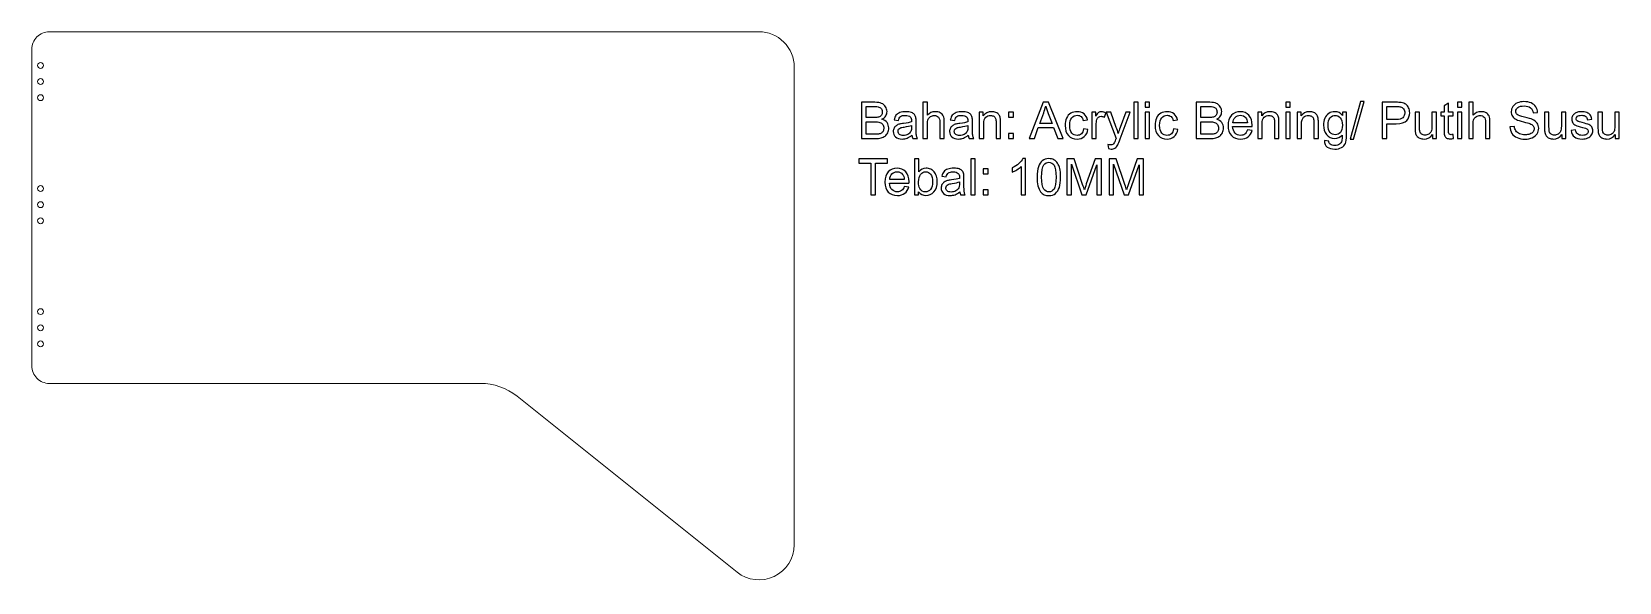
# Model space of a CAD drawing. Header units: millimetres. Extents: x -325 to 1028, y -317 to 152.
import ezdxf

# ---------------------------------------------------------------- set-up
doc = ezdxf.new("R2010")
doc.units = ezdxf.units.MM
doc.header["$MEASUREMENT"] = 0
doc.layers.add('VISIBLE', color=7, linetype='Continuous')

msp = doc.modelspace()

# ---------------------------------------------------------------- linework, layer by layer
at = {"layer": 'VISIBLE', "lineweight": 9}
for points, knots in [([(-310, 152.151), (-313.9782, 152.151), (-317.7936, 150.5707), (-320.6066, 147.7576), (-323.4196, 144.9446), (-325, 141.1293), (-325, 137.151)], [0, 0, 0, 0, 0.5, 0.5, 0.5, 1, 1, 1, 1]), ([(325, 122.151), (325, 130.1075), (321.8393, 137.7381), (316.2132, 143.3642), (310.5871, 148.9903), (302.9565, 152.151), (295, 152.151)], [0, 0, 0, 0, 0.5, 0.5, 0.5, 1, 1, 1, 1]), ([(-315, 123.401), (-315, 124.7817), (-316.1193, 125.901), (-317.5, 125.901), (-318.8807, 125.901), (-320, 124.7817), (-320, 123.401), (-320, 122.0203), (-318.8807, 120.901), (-317.5, 120.901), (-316.1193, 120.901), (-315, 122.0203), (-315, 123.401)], [0, 0, 0, 0, 0.25, 0.25, 0.25, 0.5, 0.5, 0.5, 0.75, 0.75, 0.75, 1, 1, 1, 1]), ([(-315, 109.651), (-315, 111.0317), (-316.1193, 112.151), (-317.5, 112.151), (-318.8807, 112.151), (-320, 111.0317), (-320, 109.651), (-320, 108.2703), (-318.8807, 107.151), (-317.5, 107.151), (-316.1193, 107.151), (-315, 108.2703), (-315, 109.651)], [0, 0, 0, 0, 0.25, 0.25, 0.25, 0.5, 0.5, 0.5, 0.75, 0.75, 0.75, 1, 1, 1, 1]), ([(-315, 95.901), (-315, 97.2817), (-316.1193, 98.401), (-317.5, 98.401), (-318.8807, 98.401), (-320, 97.2817), (-320, 95.901), (-320, 94.5203), (-318.8807, 93.401), (-317.5, 93.401), (-316.1193, 93.401), (-315, 94.5203), (-315, 95.901)], [0, 0, 0, 0, 0.25, 0.25, 0.25, 0.5, 0.5, 0.5, 0.75, 0.75, 0.75, 1, 1, 1, 1]), ([(-315, 18.401), (-315, 19.7817), (-316.1193, 20.901), (-317.5, 20.901), (-318.8807, 20.901), (-320, 19.7817), (-320, 18.401), (-320, 17.0203), (-318.8807, 15.901), (-317.5, 15.901), (-316.1193, 15.901), (-315, 17.0203), (-315, 18.401)], [0, 0, 0, 0, 0.25, 0.25, 0.25, 0.5, 0.5, 0.5, 0.75, 0.75, 0.75, 1, 1, 1, 1]), ([(-315, 4.651), (-315, 6.0317), (-316.1193, 7.151), (-317.5, 7.151), (-318.8807, 7.151), (-320, 6.0317), (-320, 4.651), (-320, 3.2703), (-318.8807, 2.151), (-317.5, 2.151), (-316.1193, 2.151), (-315, 3.2703), (-315, 4.651)], [0, 0, 0, 0, 0.25, 0.25, 0.25, 0.5, 0.5, 0.5, 0.75, 0.75, 0.75, 1, 1, 1, 1]), ([(-315, -9.099), (-315, -7.7183), (-316.1193, -6.599), (-317.5, -6.599), (-318.8807, -6.599), (-320, -7.7183), (-320, -9.099), (-320, -10.4797), (-318.8807, -11.599), (-317.5, -11.599), (-316.1193, -11.599), (-315, -10.4797), (-315, -9.099)], [0, 0, 0, 0, 0.25, 0.25, 0.25, 0.5, 0.5, 0.5, 0.75, 0.75, 0.75, 1, 1, 1, 1]), ([(-315, -86.599), (-315, -85.2183), (-316.1193, -84.099), (-317.5, -84.099), (-318.8807, -84.099), (-320, -85.2183), (-320, -86.599), (-320, -87.9797), (-318.8807, -89.099), (-317.5, -89.099), (-316.1193, -89.099), (-315, -87.9797), (-315, -86.599)], [0, 0, 0, 0, 0.25, 0.25, 0.25, 0.5, 0.5, 0.5, 0.75, 0.75, 0.75, 1, 1, 1, 1]), ([(-315, -100.349), (-315, -98.9683), (-316.1193, -97.849), (-317.5, -97.849), (-318.8807, -97.849), (-320, -98.9683), (-320, -100.349), (-320, -101.7297), (-318.8807, -102.849), (-317.5, -102.849), (-316.1193, -102.849), (-315, -101.7297), (-315, -100.349)], [0, 0, 0, 0, 0.25, 0.25, 0.25, 0.5, 0.5, 0.5, 0.75, 0.75, 0.75, 1, 1, 1, 1]), ([(-315, -114.099), (-315, -112.7183), (-316.1193, -111.599), (-317.5, -111.599), (-318.8807, -111.599), (-320, -112.7183), (-320, -114.099), (-320, -115.4797), (-318.8807, -116.599), (-317.5, -116.599), (-316.1193, -116.599), (-315, -115.4797), (-315, -114.099)], [0, 0, 0, 0, 0.25, 0.25, 0.25, 0.5, 0.5, 0.5, 0.75, 0.75, 0.75, 1, 1, 1, 1]), ([(-325, -132.849), (-325, -136.8272), (-323.4196, -140.6425), (-320.6066, -143.4556), (-317.7936, -146.2686), (-313.9782, -147.849), (-310, -147.849)], [0, 0, 0, 0, 0.5, 0.5, 0.5, 1, 1, 1, 1]), ([(276.2591, -308.8563), (285.2642, -316.0604), (297.6016, -317.4649), (307.9956, -312.4694), (318.3895, -307.4738), (324.9999, -296.9625), (325, -285.4304)], [0, 0, 0, 0, 0.5, 0.5, 0.5, 1, 1, 1, 1])]:
    msp.add_open_spline(points, degree=3, knots=knots, dxfattribs=at)
for points in [[(-310, 152.151), (-310, 152.151), (295, 152.151), (295, 152.151)], [(-325, 137.151), (-325, 137.151), (-325, -132.849), (-325, -132.849)], [(325, 122.151), (325, 122.151), (325, -285.4302), (325, -285.4302)], [(-310, -147.849), (-310, -147.849), (57.4609, -147.849), (57.4609, -147.849)], [(88.6957, -158.8055), (79.83, -151.713), (68.8145, -147.849), (57.4609, -147.849)], [(88.6957, -158.8055), (88.6957, -158.8055), (276.2591, -308.8563), (276.2591, -308.8563)]]:
    msp.add_open_spline(points, degree=3, dxfattribs=at)
at = {"layer": 'VISIBLE', "color": 250}
for points, knots in [([(382.2889, 61.0877), (382.2889, 61.0877), (382.2889, 91.9789), (382.2889, 91.9789), (382.2889, 91.9789), (393.8803, 91.9789), (393.8803, 91.9789), (396.2388, 91.9789), (398.13, 91.6697), (399.5609, 91.0441), (400.9847, 90.4185), (402.0993, 89.4549), (402.9046, 88.1534), (403.7172, 86.8591), (404.1198, 85.5001), (404.1198, 84.0763), (404.1198, 82.7604), (403.7603, 81.5164), (403.0484, 80.3515), (402.3365, 79.1867), (401.2579, 78.2447), (399.8126, 77.5256), (401.6822, 76.9791), (403.1203, 76.0443), (404.1198, 74.7212), (405.1265, 73.4053), (405.6299, 71.845), (405.6299, 70.0473), (405.6299, 68.5948), (405.3207, 67.2501), (404.7095, 66.0061), (404.0983, 64.7621), (403.3432, 63.8058), (402.4444, 63.1299), (401.5456, 62.4611), (400.4166, 61.9506), (399.0648, 61.6054), (397.7057, 61.2603), (396.0447, 61.0877), (394.0744, 61.0877), (394.0744, 61.0877), (382.2889, 61.0877), (382.2889, 61.0877)], [0, 0, 0, 0, 0.071428571, 0.071428571, 0.071428571, 0.142857143, 0.142857143, 0.142857143, 0.214285714, 0.214285714, 0.214285714, 0.285714286, 0.285714286, 0.285714286, 0.357142857, 0.357142857, 0.357142857, 0.428571429, 0.428571429, 0.428571429, 0.5, 0.5, 0.5, 0.571428571, 0.571428571, 0.571428571, 0.642857143, 0.642857143, 0.642857143, 0.714285714, 0.714285714, 0.714285714, 0.785714286, 0.785714286, 0.785714286, 0.857142857, 0.857142857, 0.857142857, 0.928571429, 0.928571429, 0.928571429, 1, 1, 1, 1]), ([(386.3876, 78.9925), (386.3876, 78.9925), (393.0678, 78.9925), (393.0678, 78.9925), (394.8798, 78.9925), (396.1813, 79.1147), (396.9651, 79.352), (398.0078, 79.6612), (398.7915, 80.179), (399.3165, 80.898), (399.8414, 81.6171), (400.1074, 82.5159), (400.1074, 83.6017), (400.1074, 84.63), (399.8629, 85.536), (399.3668, 86.3126), (398.8778, 87.0964), (398.1731, 87.6357), (397.2599, 87.9233), (396.3467, 88.211), (394.7791, 88.3548), (392.5644, 88.3548), (392.5644, 88.3548), (386.3876, 88.3548), (386.3876, 88.3548), (386.3876, 88.3548), (386.3876, 78.9925), (386.3876, 78.9925)], [0, 0, 0, 0, 0.111111111, 0.111111111, 0.111111111, 0.222222222, 0.222222222, 0.222222222, 0.333333333, 0.333333333, 0.333333333, 0.444444444, 0.444444444, 0.444444444, 0.555555556, 0.555555556, 0.555555556, 0.666666667, 0.666666667, 0.666666667, 0.777777778, 0.777777778, 0.777777778, 0.888888889, 0.888888889, 0.888888889, 1, 1, 1, 1]), ([(425.3899, 63.8921), (423.9805, 62.6912), (422.6214, 61.8499), (421.3199, 61.3538), (420.0184, 60.8576), (418.6234, 60.6131), (417.1278, 60.6131), (414.6686, 60.6131), (412.7774, 61.2099), (411.4543, 62.4108), (410.1312, 63.6044), (409.4697, 65.1361), (409.4697, 66.9984), (409.4697, 68.0914), (409.7214, 69.0909), (410.2175, 69.997), (410.7209, 70.903), (411.3752, 71.6221), (412.1806, 72.1685), (412.9931, 72.715), (413.8991, 73.1321), (414.913, 73.4125), (415.6609, 73.6067), (416.7898, 73.7936), (418.2927, 73.9806), (421.3559, 74.3401), (423.621, 74.7788), (425.0663, 75.2821), (425.0807, 75.7998), (425.0879, 76.1306), (425.0879, 76.2672), (425.0879, 77.806), (424.7283, 78.8918), (424.0092, 79.5246), (423.0385, 80.3803), (421.5932, 80.8046), (419.6805, 80.8046), (417.89, 80.8046), (416.5669, 80.4882), (415.7184, 79.8626), (414.8627, 79.237), (414.2371, 78.1296), (413.8272, 76.5333), (413.8272, 76.5333), (410.1168, 77.051), (410.1168, 77.051), (410.4548, 78.6402), (411.0085, 79.9273), (411.7851, 80.9052), (412.5617, 81.8832), (413.6834, 82.631), (415.1503, 83.1631), (416.61, 83.688), (418.3142, 83.9541), (420.2413, 83.9541), (422.1541, 83.9541), (423.7144, 83.7312), (424.9153, 83.2781), (426.1089, 82.8251), (426.9934, 82.2643), (427.5543, 81.5811), (428.1151, 80.898), (428.5106, 80.0352), (428.7407, 78.9925), (428.863, 78.3453), (428.9277, 77.1804), (428.9277, 75.505), (428.9277, 75.505), (428.9277, 70.4715), (428.9277, 70.4715), (428.9277, 66.9553), (429.0068, 64.7334), (429.165, 63.7914), (429.316, 62.8494), (429.6324, 61.9506), (430.0926, 61.0877), (430.0926, 61.0877), (426.1233, 61.0877), (426.1233, 61.0877), (425.7422, 61.8859), (425.4977, 62.8207), (425.3899, 63.8921)], [0, 0, 0, 0, 0.037037037, 0.037037037, 0.037037037, 0.074074074, 0.074074074, 0.074074074, 0.111111111, 0.111111111, 0.111111111, 0.148148148, 0.148148148, 0.148148148, 0.185185185, 0.185185185, 0.185185185, 0.222222222, 0.222222222, 0.222222222, 0.259259259, 0.259259259, 0.259259259, 0.296296296, 0.296296296, 0.296296296, 0.333333333, 0.333333333, 0.333333333, 0.37037037, 0.37037037, 0.37037037, 0.407407407, 0.407407407, 0.407407407, 0.444444444, 0.444444444, 0.444444444, 0.481481481, 0.481481481, 0.481481481, 0.518518519, 0.518518519, 0.518518519, 0.555555556, 0.555555556, 0.555555556, 0.592592593, 0.592592593, 0.592592593, 0.62962963, 0.62962963, 0.62962963, 0.666666667, 0.666666667, 0.666666667, 0.703703704, 0.703703704, 0.703703704, 0.740740741, 0.740740741, 0.740740741, 0.777777778, 0.777777778, 0.777777778, 0.814814815, 0.814814815, 0.814814815, 0.851851852, 0.851851852, 0.851851852, 0.888888889, 0.888888889, 0.888888889, 0.925925926, 0.925925926, 0.925925926, 0.962962963, 0.962962963, 0.962962963, 1, 1, 1, 1]), ([(434.7593, 61.0877), (434.7593, 61.0877), (434.7593, 91.9789), (434.7593, 91.9789), (434.7593, 91.9789), (438.556, 91.9789), (438.556, 91.9789), (438.556, 91.9789), (438.556, 80.8621), (438.556, 80.8621), (440.3177, 82.9258), (442.5396, 83.9541), (445.2289, 83.9541), (446.8756, 83.9541), (448.3066, 83.6305), (449.529, 82.9761), (450.7442, 82.3218), (451.6143, 81.423), (452.1392, 80.2724), (452.6641, 79.1219), (452.923, 77.4465), (452.923, 75.2605), (452.923, 75.2605), (452.923, 61.0877), (452.923, 61.0877), (452.923, 61.0877), (449.1263, 61.0877), (449.1263, 61.0877), (449.1263, 61.0877), (449.1263, 75.2462), (449.1263, 75.2462), (449.1263, 77.1373), (448.7164, 78.5179), (447.9039, 79.3808), (447.0841, 80.2437), (445.9336, 80.6751), (444.438, 80.6751), (443.3234, 80.6751), (442.2736, 80.3875), (441.2885, 79.805), (440.3033, 79.2226), (439.6058, 78.4316), (439.1816, 77.4321), (438.7645, 76.4398), (438.556, 75.0664), (438.556, 73.3119), (438.556, 73.3119), (438.556, 61.0877), (438.556, 61.0877), (438.556, 61.0877), (434.7593, 61.0877), (434.7593, 61.0877)], [0, 0, 0, 0, 0.058823529, 0.058823529, 0.058823529, 0.117647059, 0.117647059, 0.117647059, 0.176470588, 0.176470588, 0.176470588, 0.235294118, 0.235294118, 0.235294118, 0.294117647, 0.294117647, 0.294117647, 0.352941176, 0.352941176, 0.352941176, 0.411764706, 0.411764706, 0.411764706, 0.470588235, 0.470588235, 0.470588235, 0.529411765, 0.529411765, 0.529411765, 0.588235294, 0.588235294, 0.588235294, 0.647058824, 0.647058824, 0.647058824, 0.705882353, 0.705882353, 0.705882353, 0.764705882, 0.764705882, 0.764705882, 0.823529412, 0.823529412, 0.823529412, 0.882352941, 0.882352941, 0.882352941, 0.941176471, 0.941176471, 0.941176471, 1, 1, 1, 1]), ([(473.3805, 63.8921), (471.9711, 62.6912), (470.612, 61.8499), (469.3105, 61.3538), (468.009, 60.8576), (466.614, 60.6131), (465.1184, 60.6131), (462.6592, 60.6131), (460.768, 61.2099), (459.4449, 62.4108), (458.1218, 63.6044), (457.4603, 65.1361), (457.4603, 66.9984), (457.4603, 68.0914), (457.712, 69.0909), (458.2081, 69.997), (458.7115, 70.903), (459.3658, 71.6221), (460.1712, 72.1685), (460.9837, 72.715), (461.8897, 73.1321), (462.9036, 73.4125), (463.6515, 73.6067), (464.7804, 73.7936), (466.2833, 73.9806), (469.3465, 74.3401), (471.6116, 74.7788), (473.0569, 75.2821), (473.0713, 75.7998), (473.0785, 76.1306), (473.0785, 76.2672), (473.0785, 77.806), (472.7189, 78.8918), (471.9998, 79.5246), (471.0291, 80.3803), (469.5838, 80.8046), (467.6711, 80.8046), (465.8806, 80.8046), (464.5575, 80.4882), (463.709, 79.8626), (462.8533, 79.237), (462.2277, 78.1296), (461.8178, 76.5333), (461.8178, 76.5333), (458.1074, 77.051), (458.1074, 77.051), (458.4454, 78.6402), (458.9991, 79.9273), (459.7757, 80.9052), (460.5523, 81.8832), (461.674, 82.631), (463.1409, 83.1631), (464.6006, 83.688), (466.3048, 83.9541), (468.2319, 83.9541), (470.1447, 83.9541), (471.705, 83.7312), (472.9059, 83.2781), (474.0995, 82.8251), (474.984, 82.2643), (475.5449, 81.5811), (476.1057, 80.898), (476.5012, 80.0352), (476.7313, 78.9925), (476.8536, 78.3453), (476.9183, 77.1804), (476.9183, 75.505), (476.9183, 75.505), (476.9183, 70.4715), (476.9183, 70.4715), (476.9183, 66.9553), (476.9974, 64.7334), (477.1556, 63.7914), (477.3066, 62.8494), (477.623, 61.9506), (478.0832, 61.0877), (478.0832, 61.0877), (474.1139, 61.0877), (474.1139, 61.0877), (473.7328, 61.8859), (473.4883, 62.8207), (473.3805, 63.8921)], [0, 0, 0, 0, 0.037037037, 0.037037037, 0.037037037, 0.074074074, 0.074074074, 0.074074074, 0.111111111, 0.111111111, 0.111111111, 0.148148148, 0.148148148, 0.148148148, 0.185185185, 0.185185185, 0.185185185, 0.222222222, 0.222222222, 0.222222222, 0.259259259, 0.259259259, 0.259259259, 0.296296296, 0.296296296, 0.296296296, 0.333333333, 0.333333333, 0.333333333, 0.37037037, 0.37037037, 0.37037037, 0.407407407, 0.407407407, 0.407407407, 0.444444444, 0.444444444, 0.444444444, 0.481481481, 0.481481481, 0.481481481, 0.518518519, 0.518518519, 0.518518519, 0.555555556, 0.555555556, 0.555555556, 0.592592593, 0.592592593, 0.592592593, 0.62962963, 0.62962963, 0.62962963, 0.666666667, 0.666666667, 0.666666667, 0.703703704, 0.703703704, 0.703703704, 0.740740741, 0.740740741, 0.740740741, 0.777777778, 0.777777778, 0.777777778, 0.814814815, 0.814814815, 0.814814815, 0.851851852, 0.851851852, 0.851851852, 0.888888889, 0.888888889, 0.888888889, 0.925925926, 0.925925926, 0.925925926, 0.962962963, 0.962962963, 0.962962963, 1, 1, 1, 1]), ([(482.7499, 61.0877), (482.7499, 61.0877), (482.7499, 83.4795), (482.7499, 83.4795), (482.7499, 83.4795), (486.1583, 83.4795), (486.1583, 83.4795), (486.1583, 83.4795), (486.1583, 80.3012), (486.1583, 80.3012), (487.7978, 82.7388), (490.1707, 83.9541), (493.2699, 83.9541), (494.6217, 83.9541), (495.8585, 83.7096), (496.9875, 83.2278), (498.1164, 82.746), (498.9649, 82.1061), (499.5258, 81.3223), (500.0866, 80.5385), (500.4821, 79.6037), (500.705, 78.5251), (500.8417, 77.8204), (500.9136, 76.5908), (500.9136, 74.8363), (500.9136, 74.8363), (500.9136, 61.0877), (500.9136, 61.0877), (500.9136, 61.0877), (497.1169, 61.0877), (497.1169, 61.0877), (497.1169, 61.0877), (497.1169, 74.6925), (497.1169, 74.6925), (497.1169, 76.2385), (496.9731, 77.3962), (496.6783, 78.1584), (496.3834, 78.9206), (495.8585, 79.5318), (495.1107, 79.992), (494.3629, 80.445), (493.4784, 80.6751), (492.4717, 80.6751), (490.861, 80.6751), (489.4732, 80.1646), (488.3011, 79.1363), (487.129, 78.1152), (486.5466, 76.1666), (486.5466, 73.3047), (486.5466, 73.3047), (486.5466, 61.0877), (486.5466, 61.0877), (486.5466, 61.0877), (482.7499, 61.0877), (482.7499, 61.0877)], [0, 0, 0, 0, 0.055555556, 0.055555556, 0.055555556, 0.111111111, 0.111111111, 0.111111111, 0.166666667, 0.166666667, 0.166666667, 0.222222222, 0.222222222, 0.222222222, 0.277777778, 0.277777778, 0.277777778, 0.333333333, 0.333333333, 0.333333333, 0.388888889, 0.388888889, 0.388888889, 0.444444444, 0.444444444, 0.444444444, 0.5, 0.5, 0.5, 0.555555556, 0.555555556, 0.555555556, 0.611111111, 0.611111111, 0.611111111, 0.666666667, 0.666666667, 0.666666667, 0.722222222, 0.722222222, 0.722222222, 0.777777778, 0.777777778, 0.777777778, 0.833333333, 0.833333333, 0.833333333, 0.888888889, 0.888888889, 0.888888889, 0.944444444, 0.944444444, 0.944444444, 1, 1, 1, 1]), ([(507.7807, 79.1651), (507.7807, 79.1651), (507.7807, 83.4795), (507.7807, 83.4795), (507.7807, 83.4795), (512.0951, 83.4795), (512.0951, 83.4795), (512.0951, 83.4795), (512.0951, 79.1651), (512.0951, 79.1651), (512.0951, 79.1651), (507.7807, 79.1651), (507.7807, 79.1651)], [0, 0, 0, 0, 0.25, 0.25, 0.25, 0.5, 0.5, 0.5, 0.75, 0.75, 0.75, 1, 1, 1, 1]), ([(525.4267, 61.0877), (525.4267, 61.0877), (537.2769, 91.9789), (537.2769, 91.9789), (537.2769, 91.9789), (541.7711, 91.9789), (541.7711, 91.9789), (541.7711, 91.9789), (554.3476, 61.0877), (554.3476, 61.0877), (554.3476, 61.0877), (549.6952, 61.0877), (549.6952, 61.0877), (549.6952, 61.0877), (546.1215, 70.45), (546.1215, 70.45), (546.1215, 70.45), (533.1135, 70.45), (533.1135, 70.45), (533.1135, 70.45), (529.7627, 61.0877), (529.7627, 61.0877), (529.7627, 61.0877), (525.4267, 61.0877), (525.4267, 61.0877)], [0, 0, 0, 0, 0.125, 0.125, 0.125, 0.25, 0.25, 0.25, 0.375, 0.375, 0.375, 0.5, 0.5, 0.5, 0.625, 0.625, 0.625, 0.75, 0.75, 0.75, 0.875, 0.875, 0.875, 1, 1, 1, 1]), ([(534.3144, 73.7721), (534.3144, 73.7721), (544.8415, 73.7721), (544.8415, 73.7721), (544.8415, 73.7721), (541.6201, 82.3362), (541.6201, 82.3362), (540.6494, 84.9392), (539.9159, 87.0892), (539.4054, 88.7862), (538.9811, 86.7728), (538.4131, 84.7954), (537.7012, 82.8395), (537.7012, 82.8395), (534.3144, 73.7721), (534.3144, 73.7721)], [0, 0, 0, 0, 0.2, 0.2, 0.2, 0.4, 0.4, 0.4, 0.6, 0.6, 0.6, 0.8, 0.8, 0.8, 1, 1, 1, 1]), ([(571.7419, 69.2851), (571.7419, 69.2851), (575.4523, 68.7673), (575.4523, 68.7673), (575.0424, 66.2147), (574.0069, 64.2228), (572.3315, 62.7775), (570.6561, 61.3322), (568.5923, 60.6131), (566.1547, 60.6131), (563.0987, 60.6131), (560.6394, 61.6126), (558.7842, 63.6116), (556.9219, 65.6106), (555.9943, 68.4725), (555.9943, 72.1973), (555.9943, 74.6134), (556.3969, 76.7202), (557.1951, 78.5323), (557.9933, 80.3372), (559.2085, 81.6962), (560.848, 82.595), (562.4803, 83.5011), (564.2564, 83.9541), (566.1835, 83.9541), (568.6067, 83.9541), (570.5985, 83.3429), (572.1373, 82.1133), (573.6833, 80.8837), (574.6757, 79.1363), (575.1071, 76.8784), (575.1071, 76.8784), (571.4399, 76.3176), (571.4399, 76.3176), (571.0875, 77.8204), (570.4691, 78.9494), (569.5703, 79.7116), (568.6786, 80.4666), (567.6, 80.8477), (566.3345, 80.8477), (564.4217, 80.8477), (562.8686, 80.1646), (561.6677, 78.7984), (560.4741, 77.4249), (559.8772, 75.2677), (559.8772, 72.3052), (559.8772, 69.2995), (560.4525, 67.1207), (561.603, 65.7616), (562.7607, 64.4026), (564.2635, 63.7195), (566.1116, 63.7195), (567.6072, 63.7195), (568.8512, 64.1725), (569.8435, 65.0857), (570.843, 65.9917), (571.4758, 67.3939), (571.7419, 69.2851)], [0, 0, 0, 0, 0.052631579, 0.052631579, 0.052631579, 0.105263158, 0.105263158, 0.105263158, 0.157894737, 0.157894737, 0.157894737, 0.210526316, 0.210526316, 0.210526316, 0.263157895, 0.263157895, 0.263157895, 0.315789474, 0.315789474, 0.315789474, 0.368421053, 0.368421053, 0.368421053, 0.421052632, 0.421052632, 0.421052632, 0.473684211, 0.473684211, 0.473684211, 0.526315789, 0.526315789, 0.526315789, 0.578947368, 0.578947368, 0.578947368, 0.631578947, 0.631578947, 0.631578947, 0.684210526, 0.684210526, 0.684210526, 0.736842105, 0.736842105, 0.736842105, 0.789473684, 0.789473684, 0.789473684, 0.842105263, 0.842105263, 0.842105263, 0.894736842, 0.894736842, 0.894736842, 0.947368421, 0.947368421, 0.947368421, 1, 1, 1, 1]), ([(578.645, 61.0877), (578.645, 61.0877), (578.645, 83.4795), (578.645, 83.4795), (578.645, 83.4795), (582.0534, 83.4795), (582.0534, 83.4795), (582.0534, 83.4795), (582.0534, 80.0495), (582.0534, 80.0495), (582.9234, 81.6387), (583.7288, 82.6885), (584.4694, 83.1919), (585.2101, 83.7024), (586.0226, 83.9541), (586.9071, 83.9541), (588.187, 83.9541), (589.4885, 83.5514), (590.8116, 82.7532), (590.8116, 82.7532), (589.4598, 79.2514), (589.4598, 79.2514), (588.5393, 79.7691), (587.6189, 80.028), (586.6985, 80.028), (585.8716, 80.028), (585.131, 79.7763), (584.4766, 79.2801), (583.8223, 78.784), (583.3549, 78.0937), (583.0744, 77.2092), (582.6502, 75.8646), (582.4416, 74.3905), (582.4416, 72.7869), (582.4416, 72.7869), (582.4416, 61.0877), (582.4416, 61.0877), (582.4416, 61.0877), (578.645, 61.0877), (578.645, 61.0877)], [0, 0, 0, 0, 0.076923077, 0.076923077, 0.076923077, 0.153846154, 0.153846154, 0.153846154, 0.230769231, 0.230769231, 0.230769231, 0.307692308, 0.307692308, 0.307692308, 0.384615385, 0.384615385, 0.384615385, 0.461538462, 0.461538462, 0.461538462, 0.538461538, 0.538461538, 0.538461538, 0.615384615, 0.615384615, 0.615384615, 0.692307692, 0.692307692, 0.692307692, 0.769230769, 0.769230769, 0.769230769, 0.846153846, 0.846153846, 0.846153846, 0.923076923, 0.923076923, 0.923076923, 1, 1, 1, 1]), ([(592.8825, 52.4805), (592.8825, 52.4805), (592.4511, 55.9895), (592.4511, 55.9895), (593.2852, 55.7666), (594.0043, 55.6515), (594.6227, 55.6515), (595.4712, 55.6515), (596.1471, 55.7954), (596.6505, 56.0758), (597.161, 56.3562), (597.5781, 56.7517), (597.9016, 57.2551), (598.1389, 57.6362), (598.5272, 58.5782), (599.0593, 60.0882), (599.1312, 60.2967), (599.2391, 60.6059), (599.3973, 61.0158), (599.3973, 61.0158), (590.8979, 83.4795), (590.8979, 83.4795), (590.8979, 83.4795), (594.9535, 83.4795), (594.9535, 83.4795), (594.9535, 83.4795), (599.6274, 70.5506), (599.6274, 70.5506), (600.2386, 68.9184), (600.7779, 67.1926), (601.2597, 65.3805), (601.6983, 67.0847), (602.216, 68.7673), (602.8201, 70.4212), (602.8201, 70.4212), (607.5947, 83.4795), (607.5947, 83.4795), (607.5947, 83.4795), (611.3842, 83.4795), (611.3842, 83.4795), (611.3842, 83.4795), (602.9207, 60.6994), (602.9207, 60.6994), (602.0075, 58.2474), (601.2956, 56.5648), (600.7851, 55.6372), (600.1092, 54.3932), (599.3326, 53.48), (598.4625, 52.8975), (597.5852, 52.3151), (596.5426, 52.0274), (595.3346, 52.0274), (594.6011, 52.0274), (593.7814, 52.1784), (592.8825, 52.4805)], [0, 0, 0, 0, 0.055555556, 0.055555556, 0.055555556, 0.111111111, 0.111111111, 0.111111111, 0.166666667, 0.166666667, 0.166666667, 0.222222222, 0.222222222, 0.222222222, 0.277777778, 0.277777778, 0.277777778, 0.333333333, 0.333333333, 0.333333333, 0.388888889, 0.388888889, 0.388888889, 0.444444444, 0.444444444, 0.444444444, 0.5, 0.5, 0.5, 0.555555556, 0.555555556, 0.555555556, 0.611111111, 0.611111111, 0.611111111, 0.666666667, 0.666666667, 0.666666667, 0.722222222, 0.722222222, 0.722222222, 0.777777778, 0.777777778, 0.777777778, 0.833333333, 0.833333333, 0.833333333, 0.888888889, 0.888888889, 0.888888889, 0.944444444, 0.944444444, 0.944444444, 1, 1, 1, 1]), ([(614.5409, 61.0877), (614.5409, 61.0877), (614.5409, 91.9789), (614.5409, 91.9789), (614.5409, 91.9789), (618.3376, 91.9789), (618.3376, 91.9789), (618.3376, 91.9789), (618.3376, 61.0877), (618.3376, 61.0877), (618.3376, 61.0877), (614.5409, 61.0877), (614.5409, 61.0877)], [0, 0, 0, 0, 0.25, 0.25, 0.25, 0.5, 0.5, 0.5, 0.75, 0.75, 0.75, 1, 1, 1, 1]), ([(624.2124, 87.6645), (624.2124, 87.6645), (624.2124, 91.9789), (624.2124, 91.9789), (624.2124, 91.9789), (628.0091, 91.9789), (628.0091, 91.9789), (628.0091, 91.9789), (628.0091, 87.6645), (628.0091, 87.6645), (628.0091, 87.6645), (624.2124, 87.6645), (624.2124, 87.6645)], [0, 0, 0, 0, 0.25, 0.25, 0.25, 0.5, 0.5, 0.5, 0.75, 0.75, 0.75, 1, 1, 1, 1]), ([(624.2124, 61.0877), (624.2124, 61.0877), (624.2124, 83.4795), (624.2124, 83.4795), (624.2124, 83.4795), (628.0091, 83.4795), (628.0091, 83.4795), (628.0091, 83.4795), (628.0091, 61.0877), (628.0091, 61.0877), (628.0091, 61.0877), (624.2124, 61.0877), (624.2124, 61.0877)], [0, 0, 0, 0, 0.25, 0.25, 0.25, 0.5, 0.5, 0.5, 0.75, 0.75, 0.75, 1, 1, 1, 1]), ([(648.4235, 69.2851), (648.4235, 69.2851), (652.1339, 68.7673), (652.1339, 68.7673), (651.724, 66.2147), (650.6885, 64.2228), (649.0131, 62.7775), (647.3377, 61.3322), (645.2739, 60.6131), (642.8363, 60.6131), (639.7803, 60.6131), (637.321, 61.6126), (635.4658, 63.6116), (633.6035, 65.6106), (632.6759, 68.4725), (632.6759, 72.1973), (632.6759, 74.6134), (633.0785, 76.7202), (633.8767, 78.5323), (634.6749, 80.3372), (635.8901, 81.6962), (637.5296, 82.595), (639.1619, 83.5011), (640.938, 83.9541), (642.8651, 83.9541), (645.2883, 83.9541), (647.2801, 83.3429), (648.8189, 82.1133), (650.3649, 80.8837), (651.3573, 79.1363), (651.7887, 76.8784), (651.7887, 76.8784), (648.1215, 76.3176), (648.1215, 76.3176), (647.7691, 77.8204), (647.1507, 78.9494), (646.2519, 79.7116), (645.3602, 80.4666), (644.2816, 80.8477), (643.0161, 80.8477), (641.1033, 80.8477), (639.5502, 80.1646), (638.3493, 78.7984), (637.1557, 77.4249), (636.5588, 75.2677), (636.5588, 72.3052), (636.5588, 69.2995), (637.1341, 67.1207), (638.2846, 65.7616), (639.4423, 64.4026), (640.9451, 63.7195), (642.7932, 63.7195), (644.2888, 63.7195), (645.5328, 64.1725), (646.5251, 65.0857), (647.5246, 65.9917), (648.1574, 67.3939), (648.4235, 69.2851)], [0, 0, 0, 0, 0.052631579, 0.052631579, 0.052631579, 0.105263158, 0.105263158, 0.105263158, 0.157894737, 0.157894737, 0.157894737, 0.210526316, 0.210526316, 0.210526316, 0.263157895, 0.263157895, 0.263157895, 0.315789474, 0.315789474, 0.315789474, 0.368421053, 0.368421053, 0.368421053, 0.421052632, 0.421052632, 0.421052632, 0.473684211, 0.473684211, 0.473684211, 0.526315789, 0.526315789, 0.526315789, 0.578947368, 0.578947368, 0.578947368, 0.631578947, 0.631578947, 0.631578947, 0.684210526, 0.684210526, 0.684210526, 0.736842105, 0.736842105, 0.736842105, 0.789473684, 0.789473684, 0.789473684, 0.842105263, 0.842105263, 0.842105263, 0.894736842, 0.894736842, 0.894736842, 0.947368421, 0.947368421, 0.947368421, 1, 1, 1, 1]), ([(667.6586, 61.0877), (667.6586, 61.0877), (667.6586, 91.9789), (667.6586, 91.9789), (667.6586, 91.9789), (679.25, 91.9789), (679.25, 91.9789), (681.6085, 91.9789), (683.4997, 91.6697), (684.9306, 91.0441), (686.3544, 90.4185), (687.469, 89.4549), (688.2743, 88.1534), (689.0869, 86.8591), (689.4895, 85.5001), (689.4895, 84.0763), (689.4895, 82.7604), (689.13, 81.5164), (688.4181, 80.3515), (687.7062, 79.1867), (686.6276, 78.2447), (685.1823, 77.5256), (687.0519, 76.9791), (688.49, 76.0443), (689.4895, 74.7212), (690.4962, 73.4053), (690.9996, 71.845), (690.9996, 70.0473), (690.9996, 68.5948), (690.6904, 67.2501), (690.0792, 66.0061), (689.468, 64.7621), (688.7129, 63.8058), (687.8141, 63.1299), (686.9153, 62.4611), (685.7863, 61.9506), (684.4345, 61.6054), (683.0754, 61.2603), (681.4144, 61.0877), (679.4441, 61.0877), (679.4441, 61.0877), (667.6586, 61.0877), (667.6586, 61.0877)], [0, 0, 0, 0, 0.071428571, 0.071428571, 0.071428571, 0.142857143, 0.142857143, 0.142857143, 0.214285714, 0.214285714, 0.214285714, 0.285714286, 0.285714286, 0.285714286, 0.357142857, 0.357142857, 0.357142857, 0.428571429, 0.428571429, 0.428571429, 0.5, 0.5, 0.5, 0.571428571, 0.571428571, 0.571428571, 0.642857143, 0.642857143, 0.642857143, 0.714285714, 0.714285714, 0.714285714, 0.785714286, 0.785714286, 0.785714286, 0.857142857, 0.857142857, 0.857142857, 0.928571429, 0.928571429, 0.928571429, 1, 1, 1, 1]), ([(671.7573, 78.9925), (671.7573, 78.9925), (678.4375, 78.9925), (678.4375, 78.9925), (680.2495, 78.9925), (681.551, 79.1147), (682.3348, 79.352), (683.3775, 79.6612), (684.1612, 80.179), (684.6862, 80.898), (685.2111, 81.6171), (685.4771, 82.5159), (685.4771, 83.6017), (685.4771, 84.63), (685.2326, 85.536), (684.7365, 86.3126), (684.2475, 87.0964), (683.5428, 87.6357), (682.6296, 87.9233), (681.7164, 88.211), (680.1488, 88.3548), (677.9341, 88.3548), (677.9341, 88.3548), (671.7573, 88.3548), (671.7573, 88.3548), (671.7573, 88.3548), (671.7573, 78.9925), (671.7573, 78.9925)], [0, 0, 0, 0, 0.111111111, 0.111111111, 0.111111111, 0.222222222, 0.222222222, 0.222222222, 0.333333333, 0.333333333, 0.333333333, 0.444444444, 0.444444444, 0.444444444, 0.555555556, 0.555555556, 0.555555556, 0.666666667, 0.666666667, 0.666666667, 0.777777778, 0.777777778, 0.777777778, 0.888888889, 0.888888889, 0.888888889, 1, 1, 1, 1]), ([(711.4067, 68.3359), (711.4067, 68.3359), (715.3328, 67.8182), (715.3328, 67.8182), (714.7216, 65.5387), (713.5783, 63.7626), (711.9101, 62.5043), (710.2418, 61.2459), (708.1134, 60.6131), (705.5176, 60.6131), (702.253, 60.6131), (699.6643, 61.6198), (697.7516, 63.6332), (695.8389, 65.6394), (694.8825, 68.4653), (694.8825, 72.0966), (694.8825, 75.8502), (695.8461, 78.7696), (697.7804, 80.8405), (699.7147, 82.9186), (702.2242, 83.9541), (705.309, 83.9541), (708.2932, 83.9541), (710.7308, 82.9402), (712.6219, 80.9052), (714.5131, 78.8703), (715.4623, 76.0084), (715.4623, 72.3195), (715.4623, 72.0966), (715.4551, 71.7587), (715.4407, 71.3129), (715.4407, 71.3129), (698.7655, 71.3129), (698.7655, 71.3129), (698.9093, 68.8608), (699.5996, 66.9769), (700.8508, 65.6754), (702.0948, 64.3738), (703.6552, 63.7195), (705.5176, 63.7195), (706.9054, 63.7195), (708.0918, 64.0862), (709.0698, 64.8197), (710.0549, 65.5531), (710.8315, 66.7252), (711.4067, 68.3359)], [0, 0, 0, 0, 0.066666667, 0.066666667, 0.066666667, 0.133333333, 0.133333333, 0.133333333, 0.2, 0.2, 0.2, 0.266666667, 0.266666667, 0.266666667, 0.333333333, 0.333333333, 0.333333333, 0.4, 0.4, 0.4, 0.466666667, 0.466666667, 0.466666667, 0.533333333, 0.533333333, 0.533333333, 0.6, 0.6, 0.6, 0.666666667, 0.666666667, 0.666666667, 0.733333333, 0.733333333, 0.733333333, 0.8, 0.8, 0.8, 0.866666667, 0.866666667, 0.866666667, 0.933333333, 0.933333333, 0.933333333, 1, 1, 1, 1]), ([(720.129, 61.0877), (720.129, 61.0877), (720.129, 83.4795), (720.129, 83.4795), (720.129, 83.4795), (723.5374, 83.4795), (723.5374, 83.4795), (723.5374, 83.4795), (723.5374, 80.3012), (723.5374, 80.3012), (725.1769, 82.7388), (727.5498, 83.9541), (730.649, 83.9541), (732.0008, 83.9541), (733.2376, 83.7096), (734.3666, 83.2278), (735.4955, 82.746), (736.344, 82.1061), (736.9049, 81.3223), (737.4657, 80.5385), (737.8612, 79.6037), (738.0841, 78.5251), (738.2208, 77.8204), (738.2927, 76.5908), (738.2927, 74.8363), (738.2927, 74.8363), (738.2927, 61.0877), (738.2927, 61.0877), (738.2927, 61.0877), (734.496, 61.0877), (734.496, 61.0877), (734.496, 61.0877), (734.496, 74.6925), (734.496, 74.6925), (734.496, 76.2385), (734.3522, 77.3962), (734.0574, 78.1584), (733.7625, 78.9206), (733.2376, 79.5318), (732.4898, 79.992), (731.742, 80.445), (730.8575, 80.6751), (729.8508, 80.6751), (728.2401, 80.6751), (726.8523, 80.1646), (725.6802, 79.1363), (724.5081, 78.1152), (723.9257, 76.1666), (723.9257, 73.3047), (723.9257, 73.3047), (723.9257, 61.0877), (723.9257, 61.0877), (723.9257, 61.0877), (720.129, 61.0877), (720.129, 61.0877)], [0, 0, 0, 0, 0.055555556, 0.055555556, 0.055555556, 0.111111111, 0.111111111, 0.111111111, 0.166666667, 0.166666667, 0.166666667, 0.222222222, 0.222222222, 0.222222222, 0.277777778, 0.277777778, 0.277777778, 0.333333333, 0.333333333, 0.333333333, 0.388888889, 0.388888889, 0.388888889, 0.444444444, 0.444444444, 0.444444444, 0.5, 0.5, 0.5, 0.555555556, 0.555555556, 0.555555556, 0.611111111, 0.611111111, 0.611111111, 0.666666667, 0.666666667, 0.666666667, 0.722222222, 0.722222222, 0.722222222, 0.777777778, 0.777777778, 0.777777778, 0.833333333, 0.833333333, 0.833333333, 0.888888889, 0.888888889, 0.888888889, 0.944444444, 0.944444444, 0.944444444, 1, 1, 1, 1]), ([(744.1243, 87.6645), (744.1243, 87.6645), (744.1243, 91.9789), (744.1243, 91.9789), (744.1243, 91.9789), (747.921, 91.9789), (747.921, 91.9789), (747.921, 91.9789), (747.921, 87.6645), (747.921, 87.6645), (747.921, 87.6645), (744.1243, 87.6645), (744.1243, 87.6645)], [0, 0, 0, 0, 0.25, 0.25, 0.25, 0.5, 0.5, 0.5, 0.75, 0.75, 0.75, 1, 1, 1, 1]), ([(744.1243, 61.0877), (744.1243, 61.0877), (744.1243, 83.4795), (744.1243, 83.4795), (744.1243, 83.4795), (747.921, 83.4795), (747.921, 83.4795), (747.921, 83.4795), (747.921, 61.0877), (747.921, 61.0877), (747.921, 61.0877), (744.1243, 61.0877), (744.1243, 61.0877)], [0, 0, 0, 0, 0.25, 0.25, 0.25, 0.5, 0.5, 0.5, 0.75, 0.75, 0.75, 1, 1, 1, 1]), ([(753.7095, 61.0877), (753.7095, 61.0877), (753.7095, 83.4795), (753.7095, 83.4795), (753.7095, 83.4795), (757.1179, 83.4795), (757.1179, 83.4795), (757.1179, 83.4795), (757.1179, 80.3012), (757.1179, 80.3012), (758.7574, 82.7388), (761.1303, 83.9541), (764.2295, 83.9541), (765.5813, 83.9541), (766.8181, 83.7096), (767.9471, 83.2278), (769.076, 82.746), (769.9245, 82.1061), (770.4854, 81.3223), (771.0462, 80.5385), (771.4417, 79.6037), (771.6646, 78.5251), (771.8013, 77.8204), (771.8732, 76.5908), (771.8732, 74.8363), (771.8732, 74.8363), (771.8732, 61.0877), (771.8732, 61.0877), (771.8732, 61.0877), (768.0765, 61.0877), (768.0765, 61.0877), (768.0765, 61.0877), (768.0765, 74.6925), (768.0765, 74.6925), (768.0765, 76.2385), (767.9327, 77.3962), (767.6379, 78.1584), (767.343, 78.9206), (766.8181, 79.5318), (766.0703, 79.992), (765.3225, 80.445), (764.438, 80.6751), (763.4313, 80.6751), (761.8206, 80.6751), (760.4328, 80.1646), (759.2607, 79.1363), (758.0886, 78.1152), (757.5062, 76.1666), (757.5062, 73.3047), (757.5062, 73.3047), (757.5062, 61.0877), (757.5062, 61.0877), (757.5062, 61.0877), (753.7095, 61.0877), (753.7095, 61.0877)], [0, 0, 0, 0, 0.055555556, 0.055555556, 0.055555556, 0.111111111, 0.111111111, 0.111111111, 0.166666667, 0.166666667, 0.166666667, 0.222222222, 0.222222222, 0.222222222, 0.277777778, 0.277777778, 0.277777778, 0.333333333, 0.333333333, 0.333333333, 0.388888889, 0.388888889, 0.388888889, 0.444444444, 0.444444444, 0.444444444, 0.5, 0.5, 0.5, 0.555555556, 0.555555556, 0.555555556, 0.611111111, 0.611111111, 0.611111111, 0.666666667, 0.666666667, 0.666666667, 0.722222222, 0.722222222, 0.722222222, 0.777777778, 0.777777778, 0.777777778, 0.833333333, 0.833333333, 0.833333333, 0.888888889, 0.888888889, 0.888888889, 0.944444444, 0.944444444, 0.944444444, 1, 1, 1, 1]), ([(777.0073, 59.2325), (777.0073, 59.2325), (780.6746, 58.7148), (780.6746, 58.7148), (780.8256, 57.5786), (781.257, 56.7517), (781.9617, 56.2268), (782.9037, 55.5293), (784.1908, 55.177), (785.8231, 55.177), (787.5776, 55.177), (788.9367, 55.5293), (789.893, 56.2268), (790.8494, 56.9243), (791.4965, 57.9094), (791.8345, 59.1678), (792.0287, 59.9372), (792.1221, 61.5551), (792.1077, 64.0215), (790.4467, 62.0656), (788.383, 61.0877), (785.9094, 61.0877), (782.8318, 61.0877), (780.4445, 62.1951), (778.7618, 64.417), (777.072, 66.6317), (776.2307, 69.2923), (776.2307, 72.3915), (776.2307, 74.5271), (776.619, 76.4973), (777.3884, 78.3022), (778.1578, 80.1071), (779.2796, 81.4949), (780.7465, 82.48), (782.2134, 83.4651), (783.9391, 83.9541), (785.9238, 83.9541), (788.5627, 83.9541), (790.7415, 82.8755), (792.4529, 80.7183), (792.4529, 80.7183), (792.4529, 83.4795), (792.4529, 83.4795), (792.4529, 83.4795), (795.9476, 83.4795), (795.9476, 83.4795), (795.9476, 83.4795), (795.9476, 64.1437), (795.9476, 64.1437), (795.9476, 60.6563), (795.5952, 58.1899), (794.8834, 56.7373), (794.1787, 55.2848), (793.0497, 54.1343), (791.5181, 53.293), (789.9793, 52.4517), (788.0882, 52.0274), (785.8447, 52.0274), (783.1769, 52.0274), (781.0269, 52.6243), (779.3874, 53.8251), (777.7408, 55.0188), (776.9498, 56.8236), (777.0073, 59.2325)], [0, 0, 0, 0, 0.047619048, 0.047619048, 0.047619048, 0.095238095, 0.095238095, 0.095238095, 0.142857143, 0.142857143, 0.142857143, 0.19047619, 0.19047619, 0.19047619, 0.238095238, 0.238095238, 0.238095238, 0.285714286, 0.285714286, 0.285714286, 0.333333333, 0.333333333, 0.333333333, 0.380952381, 0.380952381, 0.380952381, 0.428571429, 0.428571429, 0.428571429, 0.476190476, 0.476190476, 0.476190476, 0.523809524, 0.523809524, 0.523809524, 0.571428571, 0.571428571, 0.571428571, 0.619047619, 0.619047619, 0.619047619, 0.666666667, 0.666666667, 0.666666667, 0.714285714, 0.714285714, 0.714285714, 0.761904762, 0.761904762, 0.761904762, 0.80952381, 0.80952381, 0.80952381, 0.857142857, 0.857142857, 0.857142857, 0.904761905, 0.904761905, 0.904761905, 0.952380952, 0.952380952, 0.952380952, 1, 1, 1, 1]), ([(798.8526, 60.57), (798.8526, 60.57), (807.8266, 92.4966), (807.8266, 92.4966), (807.8266, 92.4966), (810.8826, 92.4966), (810.8826, 92.4966), (810.8826, 92.4966), (801.9086, 60.57), (801.9086, 60.57), (801.9086, 60.57), (798.8526, 60.57), (798.8526, 60.57)], [0, 0, 0, 0, 0.25, 0.25, 0.25, 0.5, 0.5, 0.5, 0.75, 0.75, 0.75, 1, 1, 1, 1]), ([(826.1485, 61.0877), (826.1485, 61.0877), (826.1485, 91.9789), (826.1485, 91.9789), (826.1485, 91.9789), (837.8118, 91.9789), (837.8118, 91.9789), (839.8611, 91.9789), (841.4287, 91.8782), (842.5145, 91.6841), (844.0317, 91.4324), (845.3045, 90.9506), (846.3327, 90.2459), (847.361, 89.534), (848.1879, 88.5417), (848.8135, 87.269), (849.4391, 85.9962), (849.7483, 84.594), (849.7483, 83.0624), (849.7483, 80.445), (848.9142, 78.2231), (847.2388, 76.411), (845.5705, 74.5918), (842.5433, 73.6858), (838.1713, 73.6858), (838.1713, 73.6858), (830.2472, 73.6858), (830.2472, 73.6858), (830.2472, 73.6858), (830.2472, 61.0877), (830.2472, 61.0877), (830.2472, 61.0877), (826.1485, 61.0877), (826.1485, 61.0877)], [0, 0, 0, 0, 0.090909091, 0.090909091, 0.090909091, 0.181818182, 0.181818182, 0.181818182, 0.272727273, 0.272727273, 0.272727273, 0.363636364, 0.363636364, 0.363636364, 0.454545455, 0.454545455, 0.454545455, 0.545454545, 0.545454545, 0.545454545, 0.636363636, 0.636363636, 0.636363636, 0.727272727, 0.727272727, 0.727272727, 0.818181818, 0.818181818, 0.818181818, 0.909090909, 0.909090909, 0.909090909, 1, 1, 1, 1]), ([(830.2472, 77.3099), (830.2472, 77.3099), (838.2288, 77.3099), (838.2288, 77.3099), (840.875, 77.3099), (842.7446, 77.7988), (843.8591, 78.784), (844.9665, 79.7691), (845.5202, 81.1497), (845.5202, 82.9402), (845.5202, 84.2273), (845.1966, 85.3347), (844.5423, 86.2551), (843.8879, 87.1755), (843.025, 87.7867), (841.9608, 88.0815), (841.2705, 88.2613), (839.9978, 88.3548), (838.1497, 88.3548), (838.1497, 88.3548), (830.2472, 88.3548), (830.2472, 88.3548), (830.2472, 88.3548), (830.2472, 77.3099), (830.2472, 77.3099)], [0, 0, 0, 0, 0.125, 0.125, 0.125, 0.25, 0.25, 0.25, 0.375, 0.375, 0.375, 0.5, 0.5, 0.5, 0.625, 0.625, 0.625, 0.75, 0.75, 0.75, 0.875, 0.875, 0.875, 1, 1, 1, 1]), ([(869.0769, 61.0877), (869.0769, 61.0877), (869.0769, 64.417), (869.0769, 64.417), (867.3367, 61.8787), (864.9782, 60.6131), (861.994, 60.6131), (860.6781, 60.6131), (859.4485, 60.8648), (858.3052, 61.3681), (857.1619, 61.8787), (856.3134, 62.5115), (855.7597, 63.2737), (855.206, 64.0431), (854.8177, 64.9779), (854.5948, 66.0852), (854.4438, 66.8331), (854.3647, 68.0123), (854.3647, 69.623), (854.3647, 69.623), (854.3647, 83.4795), (854.3647, 83.4795), (854.3647, 83.4795), (858.1614, 83.4795), (858.1614, 83.4795), (858.1614, 83.4795), (858.1614, 71.0899), (858.1614, 71.0899), (858.1614, 69.1125), (858.2405, 67.775), (858.3915, 67.0919), (858.6288, 66.0924), (859.1321, 65.3158), (859.9087, 64.7478), (860.6781, 64.1797), (861.6273, 63.8921), (862.7634, 63.8921), (863.8996, 63.8921), (864.9638, 64.1797), (865.9561, 64.7621), (866.9484, 65.3446), (867.6531, 66.1428), (868.0702, 67.1423), (868.48, 68.1418), (868.6886, 69.6015), (868.6886, 71.507), (868.6886, 71.507), (868.6886, 83.4795), (868.6886, 83.4795), (868.6886, 83.4795), (872.4852, 83.4795), (872.4852, 83.4795), (872.4852, 83.4795), (872.4852, 61.0877), (872.4852, 61.0877), (872.4852, 61.0877), (869.0769, 61.0877), (869.0769, 61.0877)], [0, 0, 0, 0, 0.052631579, 0.052631579, 0.052631579, 0.105263158, 0.105263158, 0.105263158, 0.157894737, 0.157894737, 0.157894737, 0.210526316, 0.210526316, 0.210526316, 0.263157895, 0.263157895, 0.263157895, 0.315789474, 0.315789474, 0.315789474, 0.368421053, 0.368421053, 0.368421053, 0.421052632, 0.421052632, 0.421052632, 0.473684211, 0.473684211, 0.473684211, 0.526315789, 0.526315789, 0.526315789, 0.578947368, 0.578947368, 0.578947368, 0.631578947, 0.631578947, 0.631578947, 0.684210526, 0.684210526, 0.684210526, 0.736842105, 0.736842105, 0.736842105, 0.789473684, 0.789473684, 0.789473684, 0.842105263, 0.842105263, 0.842105263, 0.894736842, 0.894736842, 0.894736842, 0.947368421, 0.947368421, 0.947368421, 1, 1, 1, 1]), ([(886.6868, 64.4745), (886.6868, 64.4745), (887.2046, 61.1237), (887.2046, 61.1237), (886.1403, 60.9007), (885.184, 60.7857), (884.3499, 60.7857), (882.9764, 60.7857), (881.9122, 61.0014), (881.15, 61.44), (880.395, 61.8787), (879.8629, 62.4467), (879.5537, 63.1586), (879.2445, 63.8705), (879.0935, 65.3662), (879.0935, 67.6456), (879.0935, 67.6456), (879.0935, 80.5457), (879.0935, 80.5457), (879.0935, 80.5457), (876.2891, 80.5457), (876.2891, 80.5457), (876.2891, 80.5457), (876.2891, 83.4795), (876.2891, 83.4795), (876.2891, 83.4795), (879.0935, 83.4795), (879.0935, 83.4795), (879.0935, 83.4795), (879.0935, 89.0163), (879.0935, 89.0163), (879.0935, 89.0163), (882.8902, 91.2958), (882.8902, 91.2958), (882.8902, 91.2958), (882.8902, 83.4795), (882.8902, 83.4795), (882.8902, 83.4795), (886.6868, 83.4795), (886.6868, 83.4795), (886.6868, 83.4795), (886.6868, 80.5457), (886.6868, 80.5457), (886.6868, 80.5457), (882.8902, 80.5457), (882.8902, 80.5457), (882.8902, 80.5457), (882.8902, 67.4299), (882.8902, 67.4299), (882.8902, 66.3441), (882.9549, 65.6466), (883.0915, 65.3374), (883.2209, 65.0282), (883.4366, 64.7837), (883.7387, 64.5968), (884.0407, 64.417), (884.4721, 64.3235), (885.033, 64.3235), (885.45, 64.3235), (886.0037, 64.3738), (886.6868, 64.4745)], [0, 0, 0, 0, 0.05, 0.05, 0.05, 0.1, 0.1, 0.1, 0.15, 0.15, 0.15, 0.2, 0.2, 0.2, 0.25, 0.25, 0.25, 0.3, 0.3, 0.3, 0.35, 0.35, 0.35, 0.4, 0.4, 0.4, 0.45, 0.45, 0.45, 0.5, 0.5, 0.5, 0.55, 0.55, 0.55, 0.6, 0.6, 0.6, 0.65, 0.65, 0.65, 0.7, 0.7, 0.7, 0.75, 0.75, 0.75, 0.8, 0.8, 0.8, 0.85, 0.85, 0.85, 0.9, 0.9, 0.9, 0.95, 0.95, 0.95, 1, 1, 1, 1]), ([(890.4332, 87.6645), (890.4332, 87.6645), (890.4332, 91.9789), (890.4332, 91.9789), (890.4332, 91.9789), (894.2299, 91.9789), (894.2299, 91.9789), (894.2299, 91.9789), (894.2299, 87.6645), (894.2299, 87.6645), (894.2299, 87.6645), (890.4332, 87.6645), (890.4332, 87.6645)], [0, 0, 0, 0, 0.25, 0.25, 0.25, 0.5, 0.5, 0.5, 0.75, 0.75, 0.75, 1, 1, 1, 1]), ([(890.4332, 61.0877), (890.4332, 61.0877), (890.4332, 83.4795), (890.4332, 83.4795), (890.4332, 83.4795), (894.2299, 83.4795), (894.2299, 83.4795), (894.2299, 83.4795), (894.2299, 61.0877), (894.2299, 61.0877), (894.2299, 61.0877), (890.4332, 61.0877), (890.4332, 61.0877)], [0, 0, 0, 0, 0.25, 0.25, 0.25, 0.5, 0.5, 0.5, 0.75, 0.75, 0.75, 1, 1, 1, 1]), ([(900.0184, 61.0877), (900.0184, 61.0877), (900.0184, 91.9789), (900.0184, 91.9789), (900.0184, 91.9789), (903.8151, 91.9789), (903.8151, 91.9789), (903.8151, 91.9789), (903.8151, 80.8621), (903.8151, 80.8621), (905.5768, 82.9258), (907.7987, 83.9541), (910.488, 83.9541), (912.1347, 83.9541), (913.5657, 83.6305), (914.7881, 82.9761), (916.0033, 82.3218), (916.8734, 81.423), (917.3983, 80.2724), (917.9232, 79.1219), (918.1821, 77.4465), (918.1821, 75.2605), (918.1821, 75.2605), (918.1821, 61.0877), (918.1821, 61.0877), (918.1821, 61.0877), (914.3854, 61.0877), (914.3854, 61.0877), (914.3854, 61.0877), (914.3854, 75.2462), (914.3854, 75.2462), (914.3854, 77.1373), (913.9755, 78.5179), (913.163, 79.3808), (912.3432, 80.2437), (911.1927, 80.6751), (909.6971, 80.6751), (908.5825, 80.6751), (907.5327, 80.3875), (906.5476, 79.805), (905.5624, 79.2226), (904.8649, 78.4316), (904.4407, 77.4321), (904.0236, 76.4398), (903.8151, 75.0664), (903.8151, 73.3119), (903.8151, 73.3119), (903.8151, 61.0877), (903.8151, 61.0877), (903.8151, 61.0877), (900.0184, 61.0877), (900.0184, 61.0877)], [0, 0, 0, 0, 0.058823529, 0.058823529, 0.058823529, 0.117647059, 0.117647059, 0.117647059, 0.176470588, 0.176470588, 0.176470588, 0.235294118, 0.235294118, 0.235294118, 0.294117647, 0.294117647, 0.294117647, 0.352941176, 0.352941176, 0.352941176, 0.411764706, 0.411764706, 0.411764706, 0.470588235, 0.470588235, 0.470588235, 0.529411765, 0.529411765, 0.529411765, 0.588235294, 0.588235294, 0.588235294, 0.647058824, 0.647058824, 0.647058824, 0.705882353, 0.705882353, 0.705882353, 0.764705882, 0.764705882, 0.764705882, 0.823529412, 0.823529412, 0.823529412, 0.882352941, 0.882352941, 0.882352941, 0.941176471, 0.941176471, 0.941176471, 1, 1, 1, 1]), ([(935.1377, 71.0108), (935.1377, 71.0108), (938.9776, 71.356), (938.9776, 71.356), (939.1573, 69.8028), (939.5816, 68.5301), (940.2503, 67.5306), (940.919, 66.5382), (941.9545, 65.7329), (943.3567, 65.1145), (944.7589, 64.5033), (946.3408, 64.1941), (948.0953, 64.1941), (949.6557, 64.1941), (951.0291, 64.4242), (952.2228, 64.8916), (953.4164, 65.359), (954.3009, 65.9989), (954.8833, 66.8115), (955.4658, 67.624), (955.7606, 68.5085), (955.7606, 69.4577), (955.7606, 70.4212), (955.4802, 71.2625), (954.9193, 71.9888), (954.3584, 72.7078), (953.4308, 73.3119), (952.1365, 73.808), (951.3096, 74.1244), (949.476, 74.6278), (946.6356, 75.3109), (943.7953, 75.994), (941.8107, 76.634), (940.6746, 77.238), (939.2005, 78.0146), (938.1075, 78.9781), (937.3884, 80.1214), (936.6622, 81.2648), (936.3026, 82.5519), (936.3026, 83.9685), (936.3026, 85.536), (936.7484, 86.9957), (937.6329, 88.3476), (938.5173, 89.7066), (939.8045, 90.7349), (941.5087, 91.4396), (943.2057, 92.1443), (945.0968, 92.4966), (947.1749, 92.4966), (949.4616, 92.4966), (951.4822, 92.1299), (953.2295, 91.3892), (954.9768, 90.6558), (956.3215, 89.57), (957.2635, 88.1319), (958.2054, 86.7009), (958.7088, 85.0758), (958.7807, 83.2638), (958.7807, 83.2638), (954.8546, 82.9618), (954.8546, 82.9618), (954.6461, 84.9104), (953.9342, 86.3845), (952.7189, 87.3768), (951.5037, 88.3763), (949.7061, 88.8725), (947.3331, 88.8725), (944.8595, 88.8725), (943.0547, 88.4195), (941.9257, 87.5135), (940.7968, 86.6074), (940.2287, 85.5145), (940.2287, 84.2345), (940.2287, 83.1271), (940.6314, 82.2139), (941.4296, 81.4949), (942.2206, 80.783), (944.2699, 80.0423), (947.592, 79.2945), (950.9141, 78.5395), (953.1935, 77.8851), (954.4303, 77.3243), (956.2208, 76.4973), (957.5511, 75.4547), (958.4068, 74.1819), (959.2625, 72.9164), (959.6867, 71.4567), (959.6867, 69.8028), (959.6867, 68.1561), (959.2193, 66.6173), (958.2773, 65.1648), (957.3354, 63.7123), (955.9907, 62.5834), (954.229, 61.778), (952.4673, 60.9726), (950.4898, 60.57), (948.2823, 60.57), (945.4923, 60.57), (943.1553, 60.9798), (941.2714, 61.7924), (939.3802, 62.6049), (937.9061, 63.8274), (936.8347, 65.4668), (935.7561, 67.0991), (935.1953, 68.9471), (935.1377, 71.0108)], [0, 0, 0, 0, 0.028571429, 0.028571429, 0.028571429, 0.057142857, 0.057142857, 0.057142857, 0.085714286, 0.085714286, 0.085714286, 0.114285714, 0.114285714, 0.114285714, 0.142857143, 0.142857143, 0.142857143, 0.171428571, 0.171428571, 0.171428571, 0.2, 0.2, 0.2, 0.228571429, 0.228571429, 0.228571429, 0.257142857, 0.257142857, 0.257142857, 0.285714286, 0.285714286, 0.285714286, 0.314285714, 0.314285714, 0.314285714, 0.342857143, 0.342857143, 0.342857143, 0.371428571, 0.371428571, 0.371428571, 0.4, 0.4, 0.4, 0.428571429, 0.428571429, 0.428571429, 0.457142857, 0.457142857, 0.457142857, 0.485714286, 0.485714286, 0.485714286, 0.514285714, 0.514285714, 0.514285714, 0.542857143, 0.542857143, 0.542857143, 0.571428571, 0.571428571, 0.571428571, 0.6, 0.6, 0.6, 0.628571429, 0.628571429, 0.628571429, 0.657142857, 0.657142857, 0.657142857, 0.685714286, 0.685714286, 0.685714286, 0.714285714, 0.714285714, 0.714285714, 0.742857143, 0.742857143, 0.742857143, 0.771428571, 0.771428571, 0.771428571, 0.8, 0.8, 0.8, 0.828571429, 0.828571429, 0.828571429, 0.857142857, 0.857142857, 0.857142857, 0.885714286, 0.885714286, 0.885714286, 0.914285714, 0.914285714, 0.914285714, 0.942857143, 0.942857143, 0.942857143, 0.971428571, 0.971428571, 0.971428571, 1, 1, 1, 1]), ([(979.4036, 61.0877), (979.4036, 61.0877), (979.4036, 64.417), (979.4036, 64.417), (977.6634, 61.8787), (975.3049, 60.6131), (972.3207, 60.6131), (971.0048, 60.6131), (969.7752, 60.8648), (968.6319, 61.3681), (967.4886, 61.8787), (966.6401, 62.5115), (966.0864, 63.2737), (965.5327, 64.0431), (965.1444, 64.9779), (964.9215, 66.0852), (964.7705, 66.8331), (964.6914, 68.0123), (964.6914, 69.623), (964.6914, 69.623), (964.6914, 83.4795), (964.6914, 83.4795), (964.6914, 83.4795), (968.4881, 83.4795), (968.4881, 83.4795), (968.4881, 83.4795), (968.4881, 71.0899), (968.4881, 71.0899), (968.4881, 69.1125), (968.5672, 67.775), (968.7182, 67.0919), (968.9555, 66.0924), (969.4588, 65.3158), (970.2354, 64.7478), (971.0048, 64.1797), (971.954, 63.8921), (973.0901, 63.8921), (974.2263, 63.8921), (975.2905, 64.1797), (976.2828, 64.7621), (977.2751, 65.3446), (977.9798, 66.1428), (978.3969, 67.1423), (978.8067, 68.1418), (979.0153, 69.6015), (979.0153, 71.507), (979.0153, 71.507), (979.0153, 83.4795), (979.0153, 83.4795), (979.0153, 83.4795), (982.8119, 83.4795), (982.8119, 83.4795), (982.8119, 83.4795), (982.8119, 61.0877), (982.8119, 61.0877), (982.8119, 61.0877), (979.4036, 61.0877), (979.4036, 61.0877)], [0, 0, 0, 0, 0.052631579, 0.052631579, 0.052631579, 0.105263158, 0.105263158, 0.105263158, 0.157894737, 0.157894737, 0.157894737, 0.210526316, 0.210526316, 0.210526316, 0.263157895, 0.263157895, 0.263157895, 0.315789474, 0.315789474, 0.315789474, 0.368421053, 0.368421053, 0.368421053, 0.421052632, 0.421052632, 0.421052632, 0.473684211, 0.473684211, 0.473684211, 0.526315789, 0.526315789, 0.526315789, 0.578947368, 0.578947368, 0.578947368, 0.631578947, 0.631578947, 0.631578947, 0.684210526, 0.684210526, 0.684210526, 0.736842105, 0.736842105, 0.736842105, 0.789473684, 0.789473684, 0.789473684, 0.842105263, 0.842105263, 0.842105263, 0.894736842, 0.894736842, 0.894736842, 0.947368421, 0.947368421, 0.947368421, 1, 1, 1, 1]), ([(987.263, 67.775), (987.263, 67.775), (991.0165, 68.3791), (991.0165, 68.3791), (991.225, 66.8762), (991.8147, 65.7257), (992.7782, 64.9203), (993.7418, 64.1222), (995.0936, 63.7195), (996.8194, 63.7195), (998.5667, 63.7195), (999.861, 64.0718), (1000.7095, 64.7837), (1001.5509, 65.4884), (1001.9751, 66.3225), (1001.9751, 67.2789), (1001.9751, 68.1346), (1001.594, 68.8105), (1000.839, 69.2995), (1000.3069, 69.6374), (999.0125, 70.0617), (996.956, 70.5866), (994.1804, 71.2841), (992.2605, 71.8881), (991.1819, 72.3986), (990.1105, 72.9164), (989.2979, 73.6211), (988.7442, 74.5271), (988.1906, 75.4259), (987.9101, 76.4254), (987.9101, 77.5184), (987.9101, 78.5179), (988.1402, 79.4383), (988.5932, 80.2868), (989.0534, 81.1353), (989.6718, 81.84), (990.4556, 82.4009), (991.0453, 82.8323), (991.8506, 83.1991), (992.8645, 83.5011), (993.8856, 83.8031), (994.9714, 83.9541), (996.1363, 83.9541), (997.8908, 83.9541), (999.4296, 83.7024), (1000.7527, 83.1919), (1002.083, 82.6885), (1003.0609, 81.9982), (1003.6937, 81.1353), (1004.3193, 80.2653), (1004.7579, 79.1076), (1004.9952, 77.655), (1004.9952, 77.655), (1001.2848, 77.1373), (1001.2848, 77.1373), (1001.1194, 78.3022), (1000.6304, 79.2154), (999.8251, 79.8698), (999.0197, 80.5241), (997.8836, 80.8477), (996.4095, 80.8477), (994.6766, 80.8477), (993.4326, 80.5601), (992.6919, 79.9848), (991.9513, 79.4096), (991.5774, 78.7336), (991.5774, 77.9642), (991.5774, 77.4753), (991.7284, 77.0294), (992.0376, 76.634), (992.3468, 76.2313), (992.8286, 75.8933), (993.4901, 75.6273), (993.8712, 75.4834), (994.9786, 75.1599), (996.8338, 74.6565), (999.5087, 73.9446), (1001.3783, 73.355), (1002.4425, 72.902), (1003.5067, 72.449), (1004.3408, 71.7802), (1004.9449, 70.9174), (1005.5561, 70.0473), (1005.8581, 68.9687), (1005.8581, 67.6744), (1005.8581, 66.416), (1005.4913, 65.2295), (1004.7507, 64.115), (1004.0101, 63.0004), (1002.9458, 62.1375), (1001.558, 61.5263), (1000.1631, 60.9151), (998.5883, 60.6131), (996.8338, 60.6131), (993.9287, 60.6131), (991.7068, 61.2171), (990.1824, 62.418), (988.658, 63.626), (987.6872, 65.4093), (987.263, 67.775)], [0, 0, 0, 0, 0.03030303, 0.03030303, 0.03030303, 0.060606061, 0.060606061, 0.060606061, 0.090909091, 0.090909091, 0.090909091, 0.121212121, 0.121212121, 0.121212121, 0.151515152, 0.151515152, 0.151515152, 0.181818182, 0.181818182, 0.181818182, 0.212121212, 0.212121212, 0.212121212, 0.242424242, 0.242424242, 0.242424242, 0.272727273, 0.272727273, 0.272727273, 0.303030303, 0.303030303, 0.303030303, 0.333333333, 0.333333333, 0.333333333, 0.363636364, 0.363636364, 0.363636364, 0.393939394, 0.393939394, 0.393939394, 0.424242424, 0.424242424, 0.424242424, 0.454545455, 0.454545455, 0.454545455, 0.484848485, 0.484848485, 0.484848485, 0.515151515, 0.515151515, 0.515151515, 0.545454545, 0.545454545, 0.545454545, 0.575757576, 0.575757576, 0.575757576, 0.606060606, 0.606060606, 0.606060606, 0.636363636, 0.636363636, 0.636363636, 0.666666667, 0.666666667, 0.666666667, 0.696969697, 0.696969697, 0.696969697, 0.727272727, 0.727272727, 0.727272727, 0.757575758, 0.757575758, 0.757575758, 0.787878788, 0.787878788, 0.787878788, 0.818181818, 0.818181818, 0.818181818, 0.848484848, 0.848484848, 0.848484848, 0.878787879, 0.878787879, 0.878787879, 0.909090909, 0.909090909, 0.909090909, 0.939393939, 0.939393939, 0.939393939, 0.96969697, 0.96969697, 0.96969697, 1, 1, 1, 1]), ([(1024.971, 61.0877), (1024.971, 61.0877), (1024.971, 64.417), (1024.971, 64.417), (1023.2308, 61.8787), (1020.8723, 60.6131), (1017.8881, 60.6131), (1016.5722, 60.6131), (1015.3426, 60.8648), (1014.1993, 61.3681), (1013.056, 61.8787), (1012.2075, 62.5115), (1011.6538, 63.2737), (1011.1001, 64.0431), (1010.7118, 64.9779), (1010.4889, 66.0852), (1010.3379, 66.8331), (1010.2588, 68.0123), (1010.2588, 69.623), (1010.2588, 69.623), (1010.2588, 83.4795), (1010.2588, 83.4795), (1010.2588, 83.4795), (1014.0555, 83.4795), (1014.0555, 83.4795), (1014.0555, 83.4795), (1014.0555, 71.0899), (1014.0555, 71.0899), (1014.0555, 69.1125), (1014.1346, 67.775), (1014.2856, 67.0919), (1014.5229, 66.0924), (1015.0262, 65.3158), (1015.8028, 64.7478), (1016.5722, 64.1797), (1017.5214, 63.8921), (1018.6575, 63.8921), (1019.7937, 63.8921), (1020.8579, 64.1797), (1021.8502, 64.7621), (1022.8425, 65.3446), (1023.5472, 66.1428), (1023.9643, 67.1423), (1024.3741, 68.1418), (1024.5827, 69.6015), (1024.5827, 71.507), (1024.5827, 71.507), (1024.5827, 83.4795), (1024.5827, 83.4795), (1024.5827, 83.4795), (1028.3793, 83.4795), (1028.3793, 83.4795), (1028.3793, 83.4795), (1028.3793, 61.0877), (1028.3793, 61.0877), (1028.3793, 61.0877), (1024.971, 61.0877), (1024.971, 61.0877)], [0, 0, 0, 0, 0.052631579, 0.052631579, 0.052631579, 0.105263158, 0.105263158, 0.105263158, 0.157894737, 0.157894737, 0.157894737, 0.210526316, 0.210526316, 0.210526316, 0.263157895, 0.263157895, 0.263157895, 0.315789474, 0.315789474, 0.315789474, 0.368421053, 0.368421053, 0.368421053, 0.421052632, 0.421052632, 0.421052632, 0.473684211, 0.473684211, 0.473684211, 0.526315789, 0.526315789, 0.526315789, 0.578947368, 0.578947368, 0.578947368, 0.631578947, 0.631578947, 0.631578947, 0.684210526, 0.684210526, 0.684210526, 0.736842105, 0.736842105, 0.736842105, 0.789473684, 0.789473684, 0.789473684, 0.842105263, 0.842105263, 0.842105263, 0.894736842, 0.894736842, 0.894736842, 0.947368421, 0.947368421, 0.947368421, 1, 1, 1, 1]), ([(386.3876, 64.7118), (386.3876, 64.7118), (394.0816, 64.7118), (394.0816, 64.7118), (395.4047, 64.7118), (396.3323, 64.7621), (396.8716, 64.8628), (397.8064, 65.0282), (398.5974, 65.3086), (399.2302, 65.7041), (399.8629, 66.0996), (400.3807, 66.6749), (400.7905, 67.4299), (401.2004, 68.1849), (401.4018, 69.055), (401.4018, 70.0401), (401.4018, 71.1978), (401.1069, 72.1973), (400.5101, 73.053), (399.9205, 73.9087), (399.1007, 74.5055), (398.0509, 74.8507), (397.0082, 75.1958), (395.4982, 75.3684), (393.5351, 75.3684), (393.5351, 75.3684), (386.3876, 75.3684), (386.3876, 75.3684), (386.3876, 75.3684), (386.3876, 64.7118), (386.3876, 64.7118)], [0, 0, 0, 0, 0.1, 0.1, 0.1, 0.2, 0.2, 0.2, 0.3, 0.3, 0.3, 0.4, 0.4, 0.4, 0.5, 0.5, 0.5, 0.6, 0.6, 0.6, 0.7, 0.7, 0.7, 0.8, 0.8, 0.8, 0.9, 0.9, 0.9, 1, 1, 1, 1]), ([(425.0879, 72.3052), (423.7072, 71.7443), (421.6363, 71.2697), (418.8751, 70.8814), (417.3075, 70.6585), (416.2002, 70.4068), (415.553, 70.1264), (414.9058, 69.846), (414.4097, 69.4361), (414.0573, 68.904), (413.705, 68.3647), (413.5252, 67.7678), (413.5252, 67.1063), (413.5252, 66.1068), (413.9063, 65.2655), (414.6757, 64.5968), (415.4451, 63.928), (416.5669, 63.5901), (418.041, 63.5901), (419.5007, 63.5901), (420.8022, 63.9064), (421.9455, 64.5464), (423.0817, 65.1792), (423.923, 66.0493), (424.4551, 67.1494), (424.8649, 68.0051), (425.0663, 69.2635), (425.0663, 70.9246), (425.0663, 70.9246), (425.0879, 72.3052), (425.0879, 72.3052)], [0, 0, 0, 0, 0.1, 0.1, 0.1, 0.2, 0.2, 0.2, 0.3, 0.3, 0.3, 0.4, 0.4, 0.4, 0.5, 0.5, 0.5, 0.6, 0.6, 0.6, 0.7, 0.7, 0.7, 0.8, 0.8, 0.8, 0.9, 0.9, 0.9, 1, 1, 1, 1]), ([(473.0785, 72.3052), (471.6978, 71.7443), (469.6269, 71.2697), (466.8657, 70.8814), (465.2981, 70.6585), (464.1908, 70.4068), (463.5436, 70.1264), (462.8964, 69.846), (462.4003, 69.4361), (462.0479, 68.904), (461.6956, 68.3647), (461.5158, 67.7678), (461.5158, 67.1063), (461.5158, 66.1068), (461.8969, 65.2655), (462.6663, 64.5968), (463.4357, 63.928), (464.5575, 63.5901), (466.0316, 63.5901), (467.4913, 63.5901), (468.7928, 63.9064), (469.9361, 64.5464), (471.0723, 65.1792), (471.9136, 66.0493), (472.4457, 67.1494), (472.8555, 68.0051), (473.0569, 69.2635), (473.0569, 70.9246), (473.0569, 70.9246), (473.0785, 72.3052), (473.0785, 72.3052)], [0, 0, 0, 0, 0.1, 0.1, 0.1, 0.2, 0.2, 0.2, 0.3, 0.3, 0.3, 0.4, 0.4, 0.4, 0.5, 0.5, 0.5, 0.6, 0.6, 0.6, 0.7, 0.7, 0.7, 0.8, 0.8, 0.8, 0.9, 0.9, 0.9, 1, 1, 1, 1]), ([(671.7573, 64.7118), (671.7573, 64.7118), (679.4513, 64.7118), (679.4513, 64.7118), (680.7744, 64.7118), (681.702, 64.7621), (682.2413, 64.8628), (683.1761, 65.0282), (683.9671, 65.3086), (684.5999, 65.7041), (685.2326, 66.0996), (685.7504, 66.6749), (686.1602, 67.4299), (686.5701, 68.1849), (686.7715, 69.055), (686.7715, 70.0401), (686.7715, 71.1978), (686.4766, 72.1973), (685.8798, 73.053), (685.2902, 73.9087), (684.4704, 74.5055), (683.4206, 74.8507), (682.3779, 75.1958), (680.8679, 75.3684), (678.9048, 75.3684), (678.9048, 75.3684), (671.7573, 75.3684), (671.7573, 75.3684), (671.7573, 75.3684), (671.7573, 64.7118), (671.7573, 64.7118)], [0, 0, 0, 0, 0.1, 0.1, 0.1, 0.2, 0.2, 0.2, 0.3, 0.3, 0.3, 0.4, 0.4, 0.4, 0.5, 0.5, 0.5, 0.6, 0.6, 0.6, 0.7, 0.7, 0.7, 0.8, 0.8, 0.8, 0.9, 0.9, 0.9, 1, 1, 1, 1]), ([(698.9812, 74.4192), (698.9812, 74.4192), (711.4499, 74.4192), (711.4499, 74.4192), (711.2845, 76.3032), (710.8027, 77.7126), (710.0189, 78.6545), (708.8181, 80.1142), (707.2505, 80.8477), (705.3306, 80.8477), (703.5904, 80.8477), (702.1307, 80.2653), (700.9443, 79.1004), (699.765, 77.9355), (699.1107, 76.3751), (698.9812, 74.4192)], [0, 0, 0, 0, 0.2, 0.2, 0.2, 0.4, 0.4, 0.4, 0.6, 0.6, 0.6, 0.8, 0.8, 0.8, 1, 1, 1, 1]), ([(780.1137, 72.6647), (780.1137, 69.7381), (780.6961, 67.6025), (781.861, 66.2578), (783.0331, 64.9131), (784.4928, 64.2372), (786.2473, 64.2372), (787.9947, 64.2372), (789.4544, 64.906), (790.6409, 66.2434), (791.8201, 67.5809), (792.4098, 69.6806), (792.4098, 72.5425), (792.4098, 75.2749), (791.7986, 77.3386), (790.5833, 78.7264), (789.3681, 80.1142), (787.9012, 80.8046), (786.1898, 80.8046), (784.5, 80.8046), (783.0691, 80.1214), (781.8826, 78.7552), (780.7033, 77.389), (780.1137, 75.3612), (780.1137, 72.6647)], [0, 0, 0, 0, 0.125, 0.125, 0.125, 0.25, 0.25, 0.25, 0.375, 0.375, 0.375, 0.5, 0.5, 0.5, 0.625, 0.625, 0.625, 0.75, 0.75, 0.75, 0.875, 0.875, 0.875, 1, 1, 1, 1]), ([(507.7807, 61.0877), (507.7807, 61.0877), (507.7807, 65.4021), (507.7807, 65.4021), (507.7807, 65.4021), (512.0951, 65.4021), (512.0951, 65.4021), (512.0951, 65.4021), (512.0951, 61.0877), (512.0951, 61.0877), (512.0951, 61.0877), (507.7807, 61.0877), (507.7807, 61.0877)], [0, 0, 0, 0, 0.25, 0.25, 0.25, 0.5, 0.5, 0.5, 0.75, 0.75, 0.75, 1, 1, 1, 1]), ([(390.3137, 12.8885), (390.3137, 12.8885), (390.3137, 40.1556), (390.3137, 40.1556), (390.3137, 40.1556), (380.1317, 40.1556), (380.1317, 40.1556), (380.1317, 40.1556), (380.1317, 43.7797), (380.1317, 43.7797), (380.1317, 43.7797), (404.5944, 43.7797), (404.5944, 43.7797), (404.5944, 43.7797), (404.5944, 40.1556), (404.5944, 40.1556), (404.5944, 40.1556), (394.4124, 40.1556), (394.4124, 40.1556), (394.4124, 40.1556), (394.4124, 12.8885), (394.4124, 12.8885), (394.4124, 12.8885), (390.3137, 12.8885), (390.3137, 12.8885)], [0, 0, 0, 0, 0.125, 0.125, 0.125, 0.25, 0.25, 0.25, 0.375, 0.375, 0.375, 0.5, 0.5, 0.5, 0.625, 0.625, 0.625, 0.75, 0.75, 0.75, 0.875, 0.875, 0.875, 1, 1, 1, 1]), ([(431.049, 12.8885), (431.049, 12.8885), (427.5112, 12.8885), (427.5112, 12.8885), (427.5112, 12.8885), (427.5112, 43.7797), (427.5112, 43.7797), (427.5112, 43.7797), (431.3078, 43.7797), (431.3078, 43.7797), (431.3078, 43.7797), (431.3078, 32.7564), (431.3078, 32.7564), (432.9114, 34.7554), (434.9535, 35.7549), (437.4415, 35.7549), (438.8149, 35.7549), (440.1236, 35.4816), (441.3532, 34.9279), (442.5828, 34.3743), (443.5895, 33.5905), (444.3877, 32.591), (445.1787, 31.5843), (445.8043, 30.3762), (446.2501, 28.9597), (446.7031, 27.5503), (446.926, 26.0331), (446.926, 24.4224), (446.926, 20.5969), (445.9768, 17.6344), (444.0857, 15.5491), (442.1874, 13.4566), (439.9151, 12.4139), (437.2617, 12.4139), (434.6228, 12.4139), (432.5518, 13.5141), (431.049, 15.7072), (431.049, 15.7072), (431.049, 12.8885), (431.049, 12.8885)], [0, 0, 0, 0, 0.076923077, 0.076923077, 0.076923077, 0.153846154, 0.153846154, 0.153846154, 0.230769231, 0.230769231, 0.230769231, 0.307692308, 0.307692308, 0.307692308, 0.384615385, 0.384615385, 0.384615385, 0.461538462, 0.461538462, 0.461538462, 0.538461538, 0.538461538, 0.538461538, 0.615384615, 0.615384615, 0.615384615, 0.692307692, 0.692307692, 0.692307692, 0.769230769, 0.769230769, 0.769230769, 0.846153846, 0.846153846, 0.846153846, 0.923076923, 0.923076923, 0.923076923, 1, 1, 1, 1]), ([(475.4586, 12.8885), (475.4586, 12.8885), (475.4586, 43.7797), (475.4586, 43.7797), (475.4586, 43.7797), (479.2553, 43.7797), (479.2553, 43.7797), (479.2553, 43.7797), (479.2553, 12.8885), (479.2553, 12.8885), (479.2553, 12.8885), (475.4586, 12.8885), (475.4586, 12.8885)], [0, 0, 0, 0, 0.25, 0.25, 0.25, 0.5, 0.5, 0.5, 0.75, 0.75, 0.75, 1, 1, 1, 1]), ([(522.306, 12.8885), (522.306, 12.8885), (518.5093, 12.8885), (518.5093, 12.8885), (518.5093, 12.8885), (518.5093, 37.0636), (518.5093, 37.0636), (517.5961, 36.1863), (516.3953, 35.3162), (514.914, 34.4462), (513.4327, 33.5761), (512.0952, 32.9217), (510.916, 32.4903), (510.916, 32.4903), (510.916, 36.1576), (510.916, 36.1576), (513.0372, 37.1499), (514.8924, 38.3579), (516.4816, 39.7817), (518.0707, 41.1982), (519.1996, 42.5716), (519.8612, 43.9091), (519.8612, 43.9091), (522.306, 43.9091), (522.306, 43.9091), (522.306, 43.9091), (522.306, 12.8885), (522.306, 12.8885)], [0, 0, 0, 0, 0.111111111, 0.111111111, 0.111111111, 0.222222222, 0.222222222, 0.222222222, 0.333333333, 0.333333333, 0.333333333, 0.444444444, 0.444444444, 0.444444444, 0.555555556, 0.555555556, 0.555555556, 0.666666667, 0.666666667, 0.666666667, 0.777777778, 0.777777778, 0.777777778, 0.888888889, 0.888888889, 0.888888889, 1, 1, 1, 1]), ([(532.0638, 28.1327), (532.0638, 31.7784), (532.4377, 34.7266), (533.1855, 36.9557), (533.9405, 39.192), (535.0551, 40.9106), (536.5364, 42.1114), (538.0104, 43.3123), (539.8728, 43.9091), (542.1163, 43.9091), (543.7702, 43.9091), (545.2227, 43.5783), (546.4811, 42.9096), (547.7323, 42.2409), (548.7677, 41.2773), (549.5731, 40.0189), (550.3784, 38.7678), (551.0112, 37.2362), (551.4714, 35.4313), (551.9388, 33.6264), (552.1689, 31.1888), (552.1689, 28.1327), (552.1689, 24.5086), (551.795, 21.5748), (551.0543, 19.3457), (550.3137, 17.1094), (549.1992, 15.3909), (547.7179, 14.1828), (546.2438, 12.9748), (544.3742, 12.3708), (542.1163, 12.3708), (539.1466, 12.3708), (536.8096, 13.4278), (535.1126, 15.5491), (533.0776, 18.1377), (532.0638, 22.3299), (532.0638, 28.1327)], [0, 0, 0, 0, 0.083333333, 0.083333333, 0.083333333, 0.166666667, 0.166666667, 0.166666667, 0.25, 0.25, 0.25, 0.333333333, 0.333333333, 0.333333333, 0.416666667, 0.416666667, 0.416666667, 0.5, 0.5, 0.5, 0.583333333, 0.583333333, 0.583333333, 0.666666667, 0.666666667, 0.666666667, 0.75, 0.75, 0.75, 0.833333333, 0.833333333, 0.833333333, 0.916666667, 0.916666667, 0.916666667, 1, 1, 1, 1]), ([(535.9467, 28.1184), (535.9467, 23.0346), (536.5364, 19.6549), (537.7228, 17.9867), (538.9093, 16.3113), (540.3762, 15.4771), (542.1163, 15.4771), (543.8565, 15.4771), (545.3234, 16.3185), (546.5098, 17.9939), (547.6963, 19.6765), (548.2859, 23.0489), (548.2859, 28.1184), (548.2859, 33.2022), (547.6963, 36.5818), (546.5098, 38.25), (545.3306, 39.9255), (543.8493, 40.7596), (542.0732, 40.7596), (540.333, 40.7596), (538.938, 40.0189), (537.8954, 38.5449), (536.5939, 36.6681), (535.9467, 33.1878), (535.9467, 28.1184)], [0, 0, 0, 0, 0.125, 0.125, 0.125, 0.25, 0.25, 0.25, 0.375, 0.375, 0.375, 0.5, 0.5, 0.5, 0.625, 0.625, 0.625, 0.75, 0.75, 0.75, 0.875, 0.875, 0.875, 1, 1, 1, 1]), ([(557.4828, 12.8885), (557.4828, 12.8885), (557.4828, 43.7797), (557.4828, 43.7797), (557.4828, 43.7797), (563.6093, 43.7797), (563.6093, 43.7797), (563.6093, 43.7797), (570.915, 21.9128), (570.915, 21.9128), (571.5909, 19.8778), (572.0799, 18.3534), (572.3891, 17.3395), (572.7414, 18.4613), (573.2951, 20.1151), (574.043, 22.2939), (574.043, 22.2939), (581.4781, 43.7797), (581.4781, 43.7797), (581.4781, 43.7797), (586.9502, 43.7797), (586.9502, 43.7797), (586.9502, 43.7797), (586.9502, 12.8885), (586.9502, 12.8885), (586.9502, 12.8885), (583.0241, 12.8885), (583.0241, 12.8885), (583.0241, 12.8885), (583.0241, 38.7318), (583.0241, 38.7318), (583.0241, 38.7318), (574.007, 12.8885), (574.007, 12.8885), (574.007, 12.8885), (570.3254, 12.8885), (570.3254, 12.8885), (570.3254, 12.8885), (561.4089, 39.2064), (561.4089, 39.2064), (561.4089, 39.2064), (561.4089, 12.8885), (561.4089, 12.8885), (561.4089, 12.8885), (557.4828, 12.8885), (557.4828, 12.8885)], [0, 0, 0, 0, 0.066666667, 0.066666667, 0.066666667, 0.133333333, 0.133333333, 0.133333333, 0.2, 0.2, 0.2, 0.266666667, 0.266666667, 0.266666667, 0.333333333, 0.333333333, 0.333333333, 0.4, 0.4, 0.4, 0.466666667, 0.466666667, 0.466666667, 0.533333333, 0.533333333, 0.533333333, 0.6, 0.6, 0.6, 0.666666667, 0.666666667, 0.666666667, 0.733333333, 0.733333333, 0.733333333, 0.8, 0.8, 0.8, 0.866666667, 0.866666667, 0.866666667, 0.933333333, 0.933333333, 0.933333333, 1, 1, 1, 1]), ([(593.4218, 12.8885), (593.4218, 12.8885), (593.4218, 43.7797), (593.4218, 43.7797), (593.4218, 43.7797), (599.5483, 43.7797), (599.5483, 43.7797), (599.5483, 43.7797), (606.854, 21.9128), (606.854, 21.9128), (607.5299, 19.8778), (608.0189, 18.3534), (608.3281, 17.3395), (608.6804, 18.4613), (609.2341, 20.1151), (609.982, 22.2939), (609.982, 22.2939), (617.4171, 43.7797), (617.4171, 43.7797), (617.4171, 43.7797), (622.8892, 43.7797), (622.8892, 43.7797), (622.8892, 43.7797), (622.8892, 12.8885), (622.8892, 12.8885), (622.8892, 12.8885), (618.9631, 12.8885), (618.9631, 12.8885), (618.9631, 12.8885), (618.9631, 38.7318), (618.9631, 38.7318), (618.9631, 38.7318), (609.946, 12.8885), (609.946, 12.8885), (609.946, 12.8885), (606.2644, 12.8885), (606.2644, 12.8885), (606.2644, 12.8885), (597.3479, 39.2064), (597.3479, 39.2064), (597.3479, 39.2064), (597.3479, 12.8885), (597.3479, 12.8885), (597.3479, 12.8885), (593.4218, 12.8885), (593.4218, 12.8885)], [0, 0, 0, 0, 0.066666667, 0.066666667, 0.066666667, 0.133333333, 0.133333333, 0.133333333, 0.2, 0.2, 0.2, 0.266666667, 0.266666667, 0.266666667, 0.333333333, 0.333333333, 0.333333333, 0.4, 0.4, 0.4, 0.466666667, 0.466666667, 0.466666667, 0.533333333, 0.533333333, 0.533333333, 0.6, 0.6, 0.6, 0.666666667, 0.666666667, 0.666666667, 0.733333333, 0.733333333, 0.733333333, 0.8, 0.8, 0.8, 0.866666667, 0.866666667, 0.866666667, 0.933333333, 0.933333333, 0.933333333, 1, 1, 1, 1]), ([(418.832, 20.1367), (418.832, 20.1367), (422.7581, 19.619), (422.7581, 19.619), (422.1469, 17.3395), (421.0036, 15.5634), (419.3354, 14.3051), (417.6671, 13.0467), (415.5387, 12.4139), (412.9429, 12.4139), (409.6783, 12.4139), (407.0896, 13.4206), (405.1769, 15.434), (403.2642, 17.4402), (402.3078, 20.2661), (402.3078, 23.8974), (402.3078, 27.651), (403.2714, 30.5704), (405.2057, 32.6413), (407.14, 34.7194), (409.6495, 35.7549), (412.7343, 35.7549), (415.7185, 35.7549), (418.1561, 34.741), (420.0472, 32.706), (421.9384, 30.6711), (422.8876, 27.8092), (422.8876, 24.1203), (422.8876, 23.8974), (422.8804, 23.5595), (422.866, 23.1137), (422.866, 23.1137), (406.1908, 23.1137), (406.1908, 23.1137), (406.3346, 20.6616), (407.0249, 18.7777), (408.2761, 17.4762), (409.5201, 16.1746), (411.0805, 15.5203), (412.9429, 15.5203), (414.3307, 15.5203), (415.5171, 15.887), (416.4951, 16.6205), (417.4802, 17.3539), (418.2568, 18.526), (418.832, 20.1367)], [0, 0, 0, 0, 0.066666667, 0.066666667, 0.066666667, 0.133333333, 0.133333333, 0.133333333, 0.2, 0.2, 0.2, 0.266666667, 0.266666667, 0.266666667, 0.333333333, 0.333333333, 0.333333333, 0.4, 0.4, 0.4, 0.466666667, 0.466666667, 0.466666667, 0.533333333, 0.533333333, 0.533333333, 0.6, 0.6, 0.6, 0.666666667, 0.666666667, 0.666666667, 0.733333333, 0.733333333, 0.733333333, 0.8, 0.8, 0.8, 0.866666667, 0.866666667, 0.866666667, 0.933333333, 0.933333333, 0.933333333, 1, 1, 1, 1]), ([(406.4065, 26.22), (406.4065, 26.22), (418.8752, 26.22), (418.8752, 26.22), (418.7098, 28.104), (418.228, 29.5134), (417.4442, 30.4553), (416.2434, 31.915), (414.6758, 32.6485), (412.7559, 32.6485), (411.0157, 32.6485), (409.556, 32.0661), (408.3696, 30.9012), (407.1903, 29.7363), (406.536, 28.1759), (406.4065, 26.22)], [0, 0, 0, 0, 0.2, 0.2, 0.2, 0.4, 0.4, 0.4, 0.6, 0.6, 0.6, 0.8, 0.8, 0.8, 1, 1, 1, 1]), ([(431.0058, 24.2498), (431.0058, 21.5748), (431.3726, 19.6406), (432.0988, 18.4469), (433.2925, 16.4982), (434.9032, 15.5203), (436.9382, 15.5203), (438.5992, 15.5203), (440.0301, 16.2394), (441.231, 17.6775), (442.439, 19.1156), (443.043, 21.2585), (443.043, 24.106), (443.043, 27.0254), (442.4678, 29.1754), (441.3101, 30.5632), (440.1524, 31.951), (438.7502, 32.6485), (437.1107, 32.6485), (435.4497, 32.6485), (434.0187, 31.9294), (432.8179, 30.4913), (431.6099, 29.0532), (431.0058, 26.975), (431.0058, 24.2498)], [0, 0, 0, 0, 0.125, 0.125, 0.125, 0.25, 0.25, 0.25, 0.375, 0.375, 0.375, 0.5, 0.5, 0.5, 0.625, 0.625, 0.625, 0.75, 0.75, 0.75, 0.875, 0.875, 0.875, 1, 1, 1, 1]), ([(466.1755, 15.6929), (464.7661, 14.492), (463.407, 13.6507), (462.1055, 13.1546), (460.804, 12.6584), (459.409, 12.4139), (457.9134, 12.4139), (455.4542, 12.4139), (453.563, 13.0107), (452.2399, 14.2116), (450.9168, 15.4052), (450.2553, 16.9369), (450.2553, 18.7992), (450.2553, 19.8922), (450.507, 20.8917), (451.0031, 21.7978), (451.5065, 22.7038), (452.1608, 23.4229), (452.9662, 23.9693), (453.7787, 24.5158), (454.6847, 24.9329), (455.6986, 25.2133), (456.4465, 25.4075), (457.5754, 25.5944), (459.0783, 25.7814), (462.1415, 26.1409), (464.4066, 26.5796), (465.8519, 27.0829), (465.8663, 27.6006), (465.8735, 27.9314), (465.8735, 28.068), (465.8735, 29.6068), (465.5139, 30.6926), (464.7948, 31.3254), (463.8241, 32.1811), (462.3788, 32.6054), (460.4661, 32.6054), (458.6756, 32.6054), (457.3525, 32.289), (456.504, 31.6634), (455.6483, 31.0378), (455.0227, 29.9304), (454.6128, 28.3341), (454.6128, 28.3341), (450.9024, 28.8518), (450.9024, 28.8518), (451.2404, 30.441), (451.7941, 31.7281), (452.5707, 32.706), (453.3473, 33.684), (454.469, 34.4318), (455.9359, 34.9639), (457.3956, 35.4888), (459.0998, 35.7549), (461.0269, 35.7549), (462.9397, 35.7549), (464.5, 35.532), (465.7009, 35.0789), (466.8945, 34.6259), (467.779, 34.0651), (468.3399, 33.3819), (468.9007, 32.6988), (469.2962, 31.836), (469.5263, 30.7933), (469.6486, 30.1461), (469.7133, 28.9812), (469.7133, 27.3058), (469.7133, 27.3058), (469.7133, 22.2723), (469.7133, 22.2723), (469.7133, 18.7561), (469.7924, 16.5342), (469.9506, 15.5922), (470.1016, 14.6502), (470.418, 13.7514), (470.8782, 12.8885), (470.8782, 12.8885), (466.9089, 12.8885), (466.9089, 12.8885), (466.5278, 13.6867), (466.2833, 14.6215), (466.1755, 15.6929)], [0, 0, 0, 0, 0.037037037, 0.037037037, 0.037037037, 0.074074074, 0.074074074, 0.074074074, 0.111111111, 0.111111111, 0.111111111, 0.148148148, 0.148148148, 0.148148148, 0.185185185, 0.185185185, 0.185185185, 0.222222222, 0.222222222, 0.222222222, 0.259259259, 0.259259259, 0.259259259, 0.296296296, 0.296296296, 0.296296296, 0.333333333, 0.333333333, 0.333333333, 0.37037037, 0.37037037, 0.37037037, 0.407407407, 0.407407407, 0.407407407, 0.444444444, 0.444444444, 0.444444444, 0.481481481, 0.481481481, 0.481481481, 0.518518519, 0.518518519, 0.518518519, 0.555555556, 0.555555556, 0.555555556, 0.592592593, 0.592592593, 0.592592593, 0.62962963, 0.62962963, 0.62962963, 0.666666667, 0.666666667, 0.666666667, 0.703703704, 0.703703704, 0.703703704, 0.740740741, 0.740740741, 0.740740741, 0.777777778, 0.777777778, 0.777777778, 0.814814815, 0.814814815, 0.814814815, 0.851851852, 0.851851852, 0.851851852, 0.888888889, 0.888888889, 0.888888889, 0.925925926, 0.925925926, 0.925925926, 0.962962963, 0.962962963, 0.962962963, 1, 1, 1, 1]), ([(486.1656, 30.9659), (486.1656, 30.9659), (486.1656, 35.2803), (486.1656, 35.2803), (486.1656, 35.2803), (490.48, 35.2803), (490.48, 35.2803), (490.48, 35.2803), (490.48, 30.9659), (490.48, 30.9659), (490.48, 30.9659), (486.1656, 30.9659), (486.1656, 30.9659)], [0, 0, 0, 0, 0.25, 0.25, 0.25, 0.5, 0.5, 0.5, 0.75, 0.75, 0.75, 1, 1, 1, 1]), ([(465.8735, 24.106), (464.4928, 23.5451), (462.4219, 23.0705), (459.6607, 22.6822), (458.0931, 22.4593), (456.9858, 22.2076), (456.3386, 21.9272), (455.6914, 21.6468), (455.1953, 21.2369), (454.8429, 20.7048), (454.4906, 20.1655), (454.3108, 19.5686), (454.3108, 18.9071), (454.3108, 17.9076), (454.6919, 17.0663), (455.4613, 16.3976), (456.2307, 15.7288), (457.3525, 15.3909), (458.8266, 15.3909), (460.2863, 15.3909), (461.5878, 15.7072), (462.7311, 16.3472), (463.8673, 16.98), (464.7086, 17.8501), (465.2407, 18.9502), (465.6505, 19.8059), (465.8519, 21.0643), (465.8519, 22.7254), (465.8519, 22.7254), (465.8735, 24.106), (465.8735, 24.106)], [0, 0, 0, 0, 0.1, 0.1, 0.1, 0.2, 0.2, 0.2, 0.3, 0.3, 0.3, 0.4, 0.4, 0.4, 0.5, 0.5, 0.5, 0.6, 0.6, 0.6, 0.7, 0.7, 0.7, 0.8, 0.8, 0.8, 0.9, 0.9, 0.9, 1, 1, 1, 1]), ([(486.1656, 12.8885), (486.1656, 12.8885), (486.1656, 17.2029), (486.1656, 17.2029), (486.1656, 17.2029), (490.48, 17.2029), (490.48, 17.2029), (490.48, 17.2029), (490.48, 12.8885), (490.48, 12.8885), (490.48, 12.8885), (486.1656, 12.8885), (486.1656, 12.8885)], [0, 0, 0, 0, 0.25, 0.25, 0.25, 0.5, 0.5, 0.5, 0.75, 0.75, 0.75, 1, 1, 1, 1])]:
    msp.add_open_spline(points, degree=3, knots=knots, dxfattribs=at)

doc.saveas('drawing.dxf')
